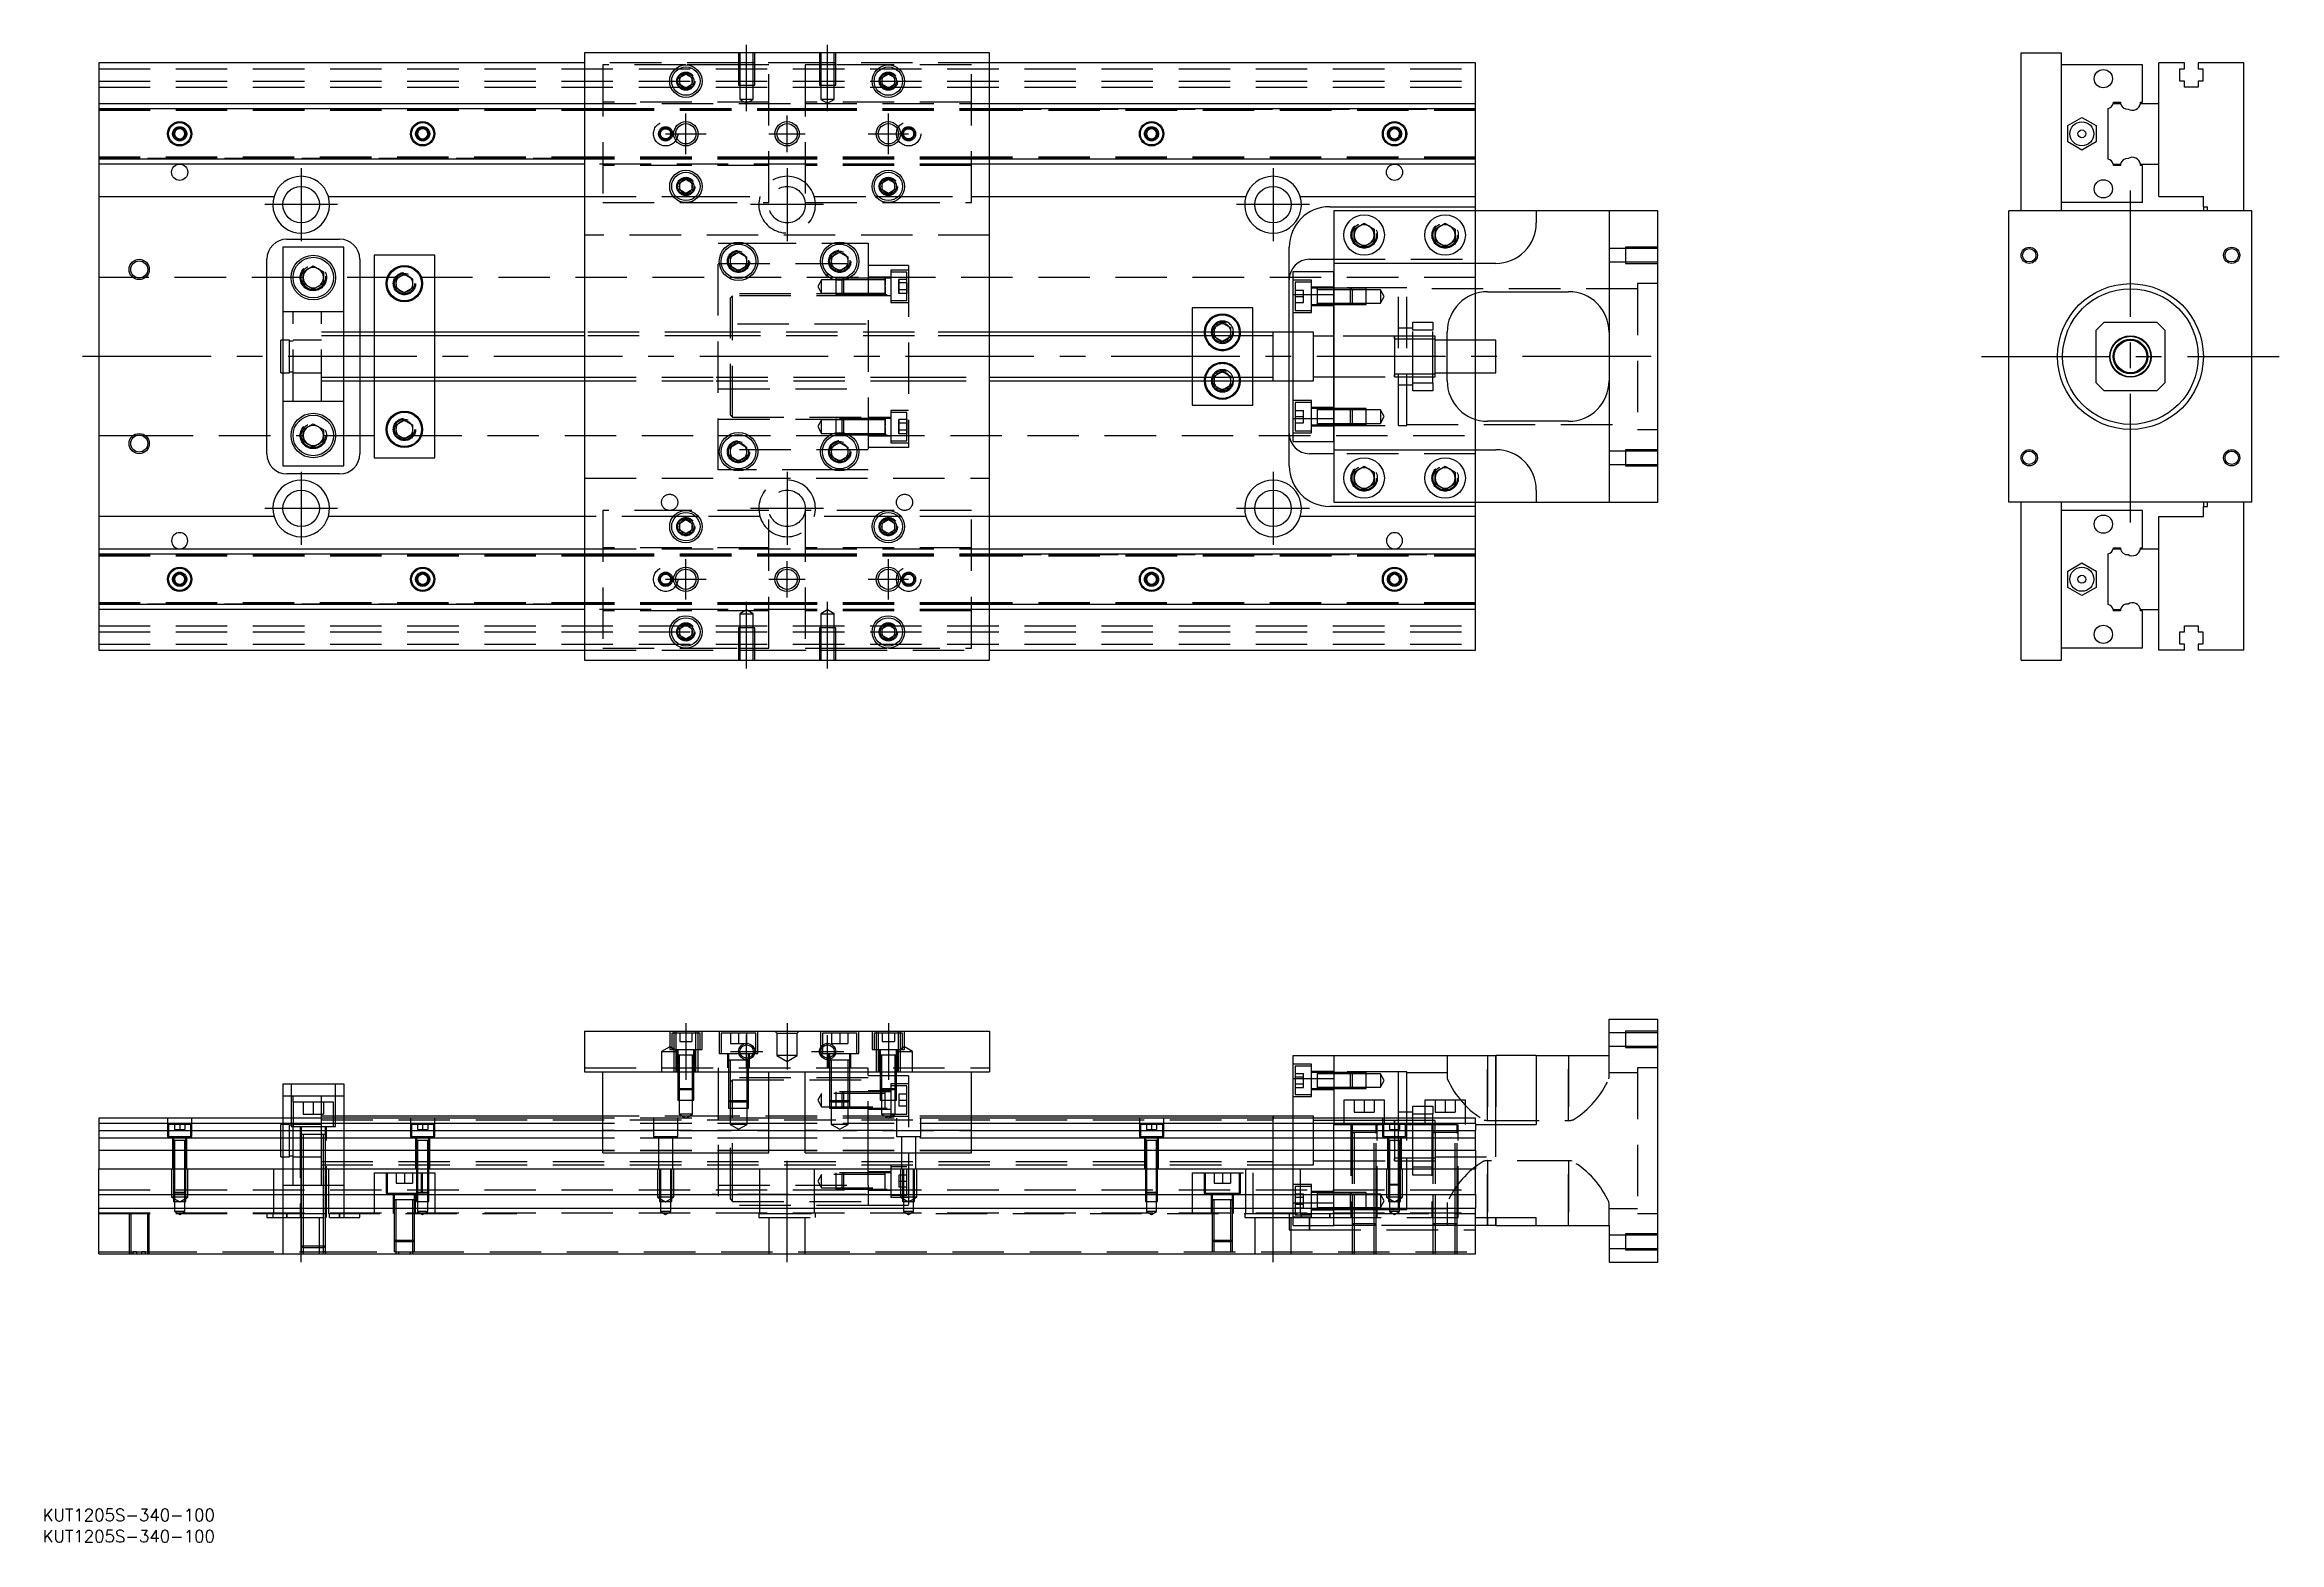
# Model space of a CAD drawing. Extents: x -13 to 538, y -293 to 77.
import ezdxf

# ---------------------------------------------------------------- set-up
doc = ezdxf.new("R2010")
doc.units = 0
doc.linetypes.add('CENTER', pattern=[50.8, 31.75, -6.35, 6.35, -6.35])
doc.linetypes.add('DASHED', pattern=[19.05, 12.7, -6.35])
doc.layers.get('0').update_dxf_attribs({"linetype": 'CONTINUOUS'})
doc.layers.add('CENTER', color=1, linetype='CENTER')
doc.styles.get("Standard").update_dxf_attribs({"font": 'txt.shx', "height": 3, "bigfont": 'bigfont.shx'})

# ---------------------------------------------------------------- blocks, each defined once
blk = doc.blocks.new('*U2')
at = {"color": 7, "linetype": 'CONTINUOUS'}
blk.add_text('KUT1205S-340-100', height=3, dxfattribs=at).set_placement((-13.85, -292.8))
blk = doc.blocks.new('*U3')
at = {"color": 7, "linetype": 'CONTINUOUS'}
blk.add_text('KUT1205S-340-100', height=3, dxfattribs=at).set_placement((-13.85, -287.57))

msp = doc.modelspace()

# ---------------------------------------------------------------- linework, layer by layer
at = {"color": 7, "linetype": 'CONTINUOUS'}
for p, q in [((120, 72.5), (0, 72.5)), ((0, 72.5), (0, 62.5)), ((220, 75), (120, 75)), ((120, 75), (120, -75)), ((220, -75), (220, 75)), ((340, 72.5), (220, 72.5)), ((340, 62.5), (340, 72.5)), ((474.74, 75), (484.74, 75)), ((474.74, 36), (474.74, 75)), ((484.74, 36), (484.74, 75)), ((504.74, 72), (484.74, 72)), ((504.74, 62.8), (504.74, 72)), ((508.74, 62.5), (508.74, 72.5)), ((515.04, 72.5), (508.74, 72.5)), ((515.04, 71), (515.04, 72.5)), ((518.44, 72.5), (518.44, 71)), ((529.74, 72.5), (518.44, 72.5)), ((529.74, 36), (529.74, 72.5)), ((143.5, 68.87), (145, 69.73)), ((143.5, 67.13), (143.5, 68.87)), ((145, 66.27), (143.5, 67.13)), ((145, 69.73), (146.5, 68.87)), ((146.5, 67.13), (145, 66.27)), ((146.5, 68.87), (146.5, 67.13)), ((193.5, 68.87), (195, 69.73)), ((193.5, 67.13), (193.5, 68.87)), ((195, 66.27), (193.5, 67.13)), ((195, 69.73), (196.5, 68.87)), ((196.5, 67.13), (195, 66.27)), ((196.5, 68.87), (196.5, 67.13)), ((513.89, 71), (515.04, 71)), ((513.89, 68), (513.89, 71)), ((515.04, 68), (513.89, 68)), ((515.04, 66.5), (515.04, 68)), ((518.44, 66.5), (515.04, 66.5)), ((518.44, 71), (519.59, 71)), ((518.44, 68), (518.44, 66.5)), ((519.59, 68), (518.44, 68)), ((519.59, 71), (519.59, 68)), ((0, 62.5), (120, 62.5)), ((0, 62.5), (0, 61.25)), ((0, 61.25), (120, 61.25)), ((0, 61.25), (0, 48.75)), ((220, 62.5), (340, 62.5)), ((220, 61.25), (340, 61.25)), ((340, 61.25), (340, 62.5)), ((340, 48.75), (340, 61.25)), ((496.24, 48.75), (496.24, 61.25)), ((497.5, 62.5), (499.27, 62.5)), ((497.54, 62.8), (499.24, 62.8)), ((504.22, 62.5), (508.74, 62.5)), ((504.24, 62.8), (504.74, 62.8)), ((508.74, 47.5), (508.74, 62.5)), ((508.74, 47.5), (508.74, 62.5)), ((18.75, 55.72), (20, 56.44)), ((18.75, 54.28), (18.75, 55.72)), ((20, 56.44), (21.25, 55.72)), ((21.25, 55.72), (21.25, 54.28)), ((78.75, 55.72), (80, 56.44)), ((78.75, 54.28), (78.75, 55.72)), ((80, 56.44), (81.25, 55.72)), ((81.25, 55.72), (81.25, 54.28)), ((258.75, 55.72), (260, 56.44)), ((258.75, 54.28), (258.75, 55.72)), ((260, 56.44), (261.25, 55.72)), ((261.25, 55.72), (261.25, 54.28)), ((318.75, 55.72), (320, 56.44)), ((318.75, 54.28), (318.75, 55.72)), ((320, 56.44), (321.25, 55.72)), ((321.25, 55.72), (321.25, 54.28)), ((486.24, 57.02), (489.74, 59.04)), ((486.24, 52.98), (486.24, 57.02)), ((489.74, 59.04), (493.24, 57.02)), ((493.24, 57.02), (493.24, 52.98)), ((20, 53.56), (18.75, 54.28)), ((21.25, 54.28), (20, 53.56)), ((80, 53.56), (78.75, 54.28)), ((81.25, 54.28), (80, 53.56)), ((260, 53.56), (258.75, 54.28)), ((261.25, 54.28), (260, 53.56)), ((320, 53.56), (318.75, 54.28)), ((321.25, 54.28), (320, 53.56)), ((489.74, 50.96), (486.24, 52.98)), ((493.24, 52.98), (489.74, 50.96)), ((120, 48.75), (0, 48.75)), ((0, 48.75), (0, 47.5)), ((120, 47.5), (0, 47.5)), ((0, 47.5), (0, 39.5)), ((340, 48.75), (220, 48.75)), ((340, 47.5), (220, 47.5)), ((340, 47.5), (340, 48.75)), ((340, 39.5), (340, 47.5)), ((497.5, 47.5), (499.27, 47.5)), ((499.24, 47.2), (497.54, 47.2)), ((504.22, 47.5), (508.74, 47.5)), ((504.74, 47.2), (504.24, 47.2)), ((504.74, 38), (504.74, 47.2)), ((508.74, 39.5), (508.74, 47.5)), ((0, 39.5), (43.29, 39.5)), ((0, 39.5), (0, -39.5)), ((56.71, 39.5), (120, 39.5)), ((143.5, 42.87), (145, 43.73)), ((143.5, 41.13), (143.5, 42.87)), ((145, 40.27), (143.5, 41.13)), ((145, 43.73), (146.5, 42.87)), ((146.5, 41.13), (145, 40.27)), ((146.5, 42.87), (146.5, 41.13)), ((193.5, 42.87), (195, 43.73)), ((193.5, 41.13), (193.5, 42.87)), ((195, 40.27), (193.5, 41.13)), ((195, 43.73), (196.5, 42.87)), ((196.5, 41.13), (195, 40.27)), ((196.5, 42.87), (196.5, 41.13)), ((220, 39.5), (283.29, 39.5)), ((296.71, 39.5), (340, 39.5)), ((340, 37), (340, 39.5)), ((508.74, 39.5), (519.74, 39.5)), ((519.74, 37), (519.74, 39.5)), ((304, 37), (340, 37)), ((305, 36), (305, 23)), ((355, 36), (305, 36)), ((340, 36), (340, 37)), ((355, 36), (355, 33)), ((373, 36), (355, 36)), ((373, 36), (373, -36)), ((385, 36), (373, 36)), ((385, -36), (385, 36)), ((471.74, -36), (471.74, 36)), ((531.74, 36), (471.74, 36)), ((504.74, 38), (484.74, 38)), ((519.74, 37), (520.74, 37)), ((519.74, 37), (519.74, 36)), ((520.74, 36), (520.74, 37)), ((531.74, -36), (531.74, 36)), ((46.5, 29), (59.5, 29)), ((310, 31.44), (312.5, 32.89)), ((310, 28.56), (310, 31.44)), ((312.5, 27.11), (310, 28.56)), ((312.5, 32.89), (315, 31.44)), ((315, 28.56), (312.5, 27.11)), ((315, 31.44), (315, 28.56)), ((330, 31.44), (332.5, 32.89)), ((330, 28.56), (330, 31.44)), ((332.5, 27.11), (330, 28.56)), ((332.5, 32.89), (335, 31.44)), ((335, 28.56), (332.5, 27.11)), ((335, 31.44), (335, 28.56)), ((41.5, -24), (41.5, 24)), ((45.5, 27), (45.5, -27)), ((60.5, 27), (45.5, 27)), ((50.5, 20.94), (53, 22.39)), ((53, 22.39), (55.5, 20.94)), ((60.5, -27), (60.5, 27)), ((64.5, 24), (64.5, 6)), ((68, 25), (68, 6)), ((83, 25), (68, 25)), ((83, 6), (83, 25)), ((156, 24.65), (158, 25.81)), ((156, 22.35), (156, 24.65)), ((158, 21.19), (156, 22.35)), ((158, 25.81), (160, 24.65)), ((160, 22.35), (158, 21.19)), ((160, 24.65), (160, 22.35)), ((181, 24.65), (183, 25.81)), ((181, 22.35), (181, 24.65)), ((183, 21.19), (181, 22.35)), ((183, 25.81), (185, 24.65)), ((185, 22.35), (183, 21.19)), ((185, 24.65), (185, 22.35)), ((294, 6), (294, 27)), ((299, 24), (305, 24)), ((305, 23), (305, 15.33)), ((345, 23), (305, 23)), ((50.5, 18.06), (50.5, 20.94)), ((53, 16.61), (50.5, 18.06)), ((55.5, 18.06), (53, 16.61)), ((55.5, 20.94), (55.5, 18.06)), ((73.5, 19.15), (75.5, 20.31)), ((73.5, 16.85), (73.5, 19.15)), ((75.5, 15.69), (73.5, 16.85)), ((75.5, 20.31), (77.5, 19.15)), ((77.5, 16.85), (75.5, 15.69)), ((77.5, 19.15), (77.5, 16.85)), ((295, 15.33), (295, 21)), ((295, 21), (305, 21)), ((285, 12), (270, 12)), ((270, 12), (270, 6)), ((285, 6), (285, 12)), ((295, 15.33), (305, 15.33)), ((295, -15.33), (295, 15.33)), ((305, -15.33), (305, 15.33)), ((305, 15.33), (305, -15.33)), ((340, 4), (340, 15.54)), ((343, 16), (363, 16)), ((120, 6), (60.5, 6)), ((290, 6), (220, 6)), ((275.5, 7.15), (277.5, 8.31)), ((275.5, 6), (275.5, 7.15)), ((277.5, 8.31), (279.5, 7.15)), ((279.5, 7.15), (279.5, 6)), ((290, -6), (290, 6)), ((295, 6), (290, 6)), ((290, 6), (290, 6)), ((290, 6), (290, 6)), ((333, -6), (333, 6)), ((495.24, 8.5), (493.24, 6.5)), ((493.24, -6.5), (493.24, 6.5)), ((495.24, 8.5), (508.24, 8.5)), ((510.24, 6.5), (508.24, 8.5)), ((510.24, 6.5), (510.24, -6.5)), ((45, 0), (45, 4)), ((45.5, 4), (45, 4)), ((45, -4), (45, 0)), ((345, 4), (333, 4)), ((345, 0), (345, 4)), ((345, -4), (345, 0)), ((45, -4), (45.5, -4)), ((333, -4), (345, -4)), ((340, -15.54), (340, -4)), ((60.5, -6), (120, -6)), ((64.5, -6), (64.5, -24)), ((68, -6), (68, -25)), ((83, -25), (83, -6)), ((220, -6), (290, -6)), ((270, -6), (270, -12)), ((275.5, -7.15), (275.5, -6)), ((277.5, -8.31), (275.5, -7.15)), ((279.5, -7.15), (277.5, -8.31)), ((279.5, -6), (279.5, -7.15)), ((285, -12), (285, -6)), ((290, -6), (290, -6)), ((290, -6), (295, -6)), ((290, -6), (290, -6)), ((294, -27), (294, -6)), ((493.24, -6.5), (495.24, -8.5)), ((508.24, -8.5), (495.24, -8.5)), ((508.24, -8.5), (510.24, -6.5)), ((73.5, -16.85), (75.5, -15.69)), ((75.5, -15.69), (77.5, -16.85)), ((270, -12), (285, -12)), ((295, -15.33), (305, -15.33)), ((295, -21), (295, -15.33)), ((305, -15.33), (305, -23)), ((363, -16), (343, -16)), ((50.5, -18.06), (53, -16.61)), ((50.5, -20.94), (50.5, -18.06)), ((53, -22.39), (50.5, -20.94)), ((53, -16.61), (55.5, -18.06)), ((55.5, -20.94), (53, -22.39)), ((55.5, -18.06), (55.5, -20.94)), ((73.5, -19.15), (73.5, -16.85)), ((75.5, -20.31), (73.5, -19.15)), ((77.5, -19.15), (75.5, -20.31)), ((77.5, -16.85), (77.5, -19.15)), ((156, -22.35), (158, -21.19)), ((158, -21.19), (160, -22.35)), ((181, -22.35), (183, -21.19)), ((183, -21.19), (185, -22.35)), ((295, -21), (305, -21)), ((45.5, -27), (60.5, -27)), ((68, -25), (83, -25)), ((156, -24.65), (156, -22.35)), ((158, -25.81), (156, -24.65)), ((160, -24.65), (158, -25.81)), ((160, -22.35), (160, -24.65)), ((181, -24.65), (181, -22.35)), ((183, -25.81), (181, -24.65)), ((185, -24.65), (183, -25.81)), ((185, -22.35), (185, -24.65)), ((305, -24), (299, -24)), ((305, -23), (345, -23)), ((305, -23), (305, -36)), ((310, -28.56), (312.5, -27.11)), ((312.5, -27.11), (315, -28.56)), ((330, -28.56), (332.5, -27.11)), ((332.5, -27.11), (335, -28.56)), ((59.5, -29), (46.5, -29)), ((310, -31.44), (310, -28.56)), ((312.5, -32.89), (310, -31.44)), ((315, -31.44), (312.5, -32.89)), ((315, -28.56), (315, -31.44)), ((330, -31.44), (330, -28.56)), ((332.5, -32.89), (330, -31.44)), ((335, -31.44), (332.5, -32.89)), ((335, -28.56), (335, -31.44)), ((355, -33), (355, -36)), ((340, -37), (304, -37)), ((305, -36), (355, -36)), ((340, -37), (340, -36)), ((340, -39.5), (340, -37)), ((355, -36), (373, -36)), ((373, -36), (385, -36)), ((531.74, -36), (471.74, -36)), ((474.74, -75), (474.74, -36)), ((484.74, -75), (484.74, -36)), ((504.74, -38), (484.74, -38)), ((504.74, -47.2), (504.74, -38)), ((519.74, -36), (519.74, -37)), ((519.74, -39.5), (519.74, -37)), ((519.74, -37), (520.74, -37)), ((520.74, -37), (520.74, -36)), ((529.74, -72.5), (529.74, -36)), ((43.29, -39.5), (0, -39.5)), ((0, -39.5), (0, -47.5)), ((120, -39.5), (56.71, -39.5)), ((143.5, -41.13), (145, -40.27)), ((143.5, -42.87), (143.5, -41.13)), ((145, -43.73), (143.5, -42.87)), ((145, -40.27), (146.5, -41.13)), ((146.5, -42.87), (145, -43.73)), ((146.5, -41.13), (146.5, -42.87)), ((193.5, -41.13), (195, -40.27)), ((193.5, -42.87), (193.5, -41.13)), ((195, -43.73), (193.5, -42.87)), ((195, -40.27), (196.5, -41.13)), ((196.5, -42.87), (195, -43.73)), ((196.5, -41.13), (196.5, -42.87)), ((283.29, -39.5), (220, -39.5)), ((340, -39.5), (296.71, -39.5)), ((340, -47.5), (340, -39.5)), ((508.74, -47.5), (508.74, -39.5)), ((508.74, -39.5), (519.74, -39.5)), ((0, -47.5), (120, -47.5)), ((0, -47.5), (0, -48.75)), ((0, -48.75), (120, -48.75)), ((0, -48.75), (0, -61.25)), ((220, -47.5), (340, -47.5)), ((220, -48.75), (340, -48.75)), ((340, -48.75), (340, -47.5)), ((340, -61.25), (340, -48.75)), ((496.24, -61.25), (496.24, -48.75)), ((497.5, -47.5), (499.27, -47.5)), ((497.54, -47.2), (499.24, -47.2)), ((504.22, -47.5), (508.74, -47.5)), ((504.24, -47.2), (504.74, -47.2)), ((508.74, -62.5), (508.74, -47.5)), ((508.74, -62.5), (508.74, -47.5)), ((18.75, -54.28), (20, -53.56)), ((18.75, -55.72), (18.75, -54.28)), ((20, -53.56), (21.25, -54.28)), ((21.25, -54.28), (21.25, -55.72)), ((78.75, -54.28), (80, -53.56)), ((78.75, -55.72), (78.75, -54.28)), ((80, -53.56), (81.25, -54.28)), ((81.25, -54.28), (81.25, -55.72)), ((258.75, -54.28), (260, -53.56)), ((258.75, -55.72), (258.75, -54.28)), ((260, -53.56), (261.25, -54.28)), ((261.25, -54.28), (261.25, -55.72)), ((318.75, -54.28), (320, -53.56)), ((318.75, -55.72), (318.75, -54.28)), ((320, -53.56), (321.25, -54.28)), ((321.25, -54.28), (321.25, -55.72)), ((486.24, -52.98), (489.74, -50.96)), ((486.24, -57.02), (486.24, -52.98)), ((489.74, -50.96), (493.24, -52.98)), ((493.24, -52.98), (493.24, -57.02)), ((20, -56.44), (18.75, -55.72)), ((21.25, -55.72), (20, -56.44)), ((80, -56.44), (78.75, -55.72)), ((81.25, -55.72), (80, -56.44)), ((260, -56.44), (258.75, -55.72)), ((261.25, -55.72), (260, -56.44)), ((320, -56.44), (318.75, -55.72)), ((321.25, -55.72), (320, -56.44)), ((489.74, -59.04), (486.24, -57.02)), ((493.24, -57.02), (489.74, -59.04)), ((120, -61.25), (0, -61.25)), ((0, -61.25), (0, -62.5)), ((120, -62.5), (0, -62.5)), ((0, -62.5), (0, -72.5)), ((340, -61.25), (220, -61.25)), ((340, -62.5), (220, -62.5)), ((340, -62.5), (340, -61.25)), ((340, -72.5), (340, -62.5)), ((497.5, -62.5), (499.27, -62.5)), ((499.24, -62.8), (497.54, -62.8)), ((504.22, -62.5), (508.74, -62.5)), ((504.74, -62.8), (504.24, -62.8)), ((504.74, -72), (504.74, -62.8)), ((508.74, -72.5), (508.74, -62.5)), ((143.5, -67.13), (145, -66.27)), ((143.5, -68.87), (143.5, -67.13)), ((145, -69.73), (143.5, -68.87)), ((145, -66.27), (146.5, -67.13)), ((146.5, -68.87), (145, -69.73)), ((146.5, -67.13), (146.5, -68.87)), ((193.5, -67.13), (195, -66.27)), ((193.5, -68.87), (193.5, -67.13)), ((195, -69.73), (193.5, -68.87)), ((195, -66.27), (196.5, -67.13)), ((196.5, -68.87), (195, -69.73)), ((196.5, -67.13), (196.5, -68.87)), ((513.89, -68), (515.04, -68)), ((513.89, -71), (513.89, -68)), ((515.04, -71), (513.89, -71)), ((515.04, -66.5), (518.44, -66.5)), ((515.04, -68), (515.04, -66.5)), ((515.04, -72.5), (515.04, -71)), ((518.44, -66.5), (518.44, -68)), ((518.44, -68), (519.59, -68)), ((518.44, -71), (518.44, -72.5)), ((519.59, -71), (518.44, -71)), ((519.59, -68), (519.59, -71)), ((0, -72.5), (120, -72.5)), ((120, -75), (220, -75)), ((220, -72.5), (340, -72.5)), ((474.74, -75), (484.74, -75)), ((504.74, -72), (484.74, -72)), ((515.04, -72.5), (508.74, -72.5)), ((529.74, -72.5), (518.44, -72.5)), ((373, -172.61), (373, -163.61)), ((373, -163.61), (385, -163.61)), ((385, -223.61), (385, -163.61)), ((120, -166.61), (220, -166.61)), ((120, -166.61), (120, -176.61)), ((220, -166.61), (220, -176.61)), ((197, -172.51), (193, -172.51)), ((197, -172.51), (193, -172.51)), ((197, -172.51), (193, -172.51)), ((295, -178.28), (295, -172.61)), ((295, -172.61), (305, -172.61)), ((305, -172.61), (345, -172.61)), ((305, -172.61), (305, -188.11)), ((345, -189.61), (345, -172.61)), ((355, -172.61), (345, -172.61)), ((355, -172.61), (355, -189.61)), ((355, -172.61), (373, -172.61)), ((45.5, -179.61), (45.5, -188.11)), ((45.5, -179.61), (60.5, -179.61)), ((60.5, -179.61), (60.5, -188.11)), ((120, -176.61), (220, -176.61)), ((124.5, -196.61), (124.5, -176.61)), ((165.5, -196.61), (165.5, -176.61)), ((174.5, -196.61), (174.5, -176.61)), ((215.5, -196.61), (215.5, -176.61)), ((295, -188.11), (295, -178.28)), ((295, -178.28), (305, -178.28)), ((124.5, -187.61), (60.5, -187.61)), ((290, -187.61), (215.5, -187.61)), ((290, -193.61), (290, -187.61)), ((290, -199.61), (290, -187.61)), ((290, -188.11), (290, -187.61)), ((295, -187.61), (290, -187.61)), ((317.5, -183.61), (307.5, -183.61)), ((307.5, -183.61), (307.5, -188.11)), ((317.5, -188.11), (317.5, -183.61)), ((337.5, -183.61), (327.5, -183.61)), ((327.5, -183.61), (327.5, -188.11)), ((337.5, -188.11), (337.5, -183.61)), ((0, -188.11), (0, -189.36)), ((124.5, -188.11), (0, -188.11)), ((124.5, -189.36), (0, -189.36)), ((0, -189.36), (0, -191.14)), ((0, -191.14), (124.5, -191.14)), ((0, -191.14), (0, -193.03)), ((124.5, -193.03), (0, -193.03)), ((0, -193.03), (0, -196.09)), ((174.5, -188.11), (165.5, -188.11)), ((174.5, -189.36), (165.5, -189.36)), ((165.5, -191.14), (174.5, -191.14)), ((174.5, -193.03), (165.5, -193.03)), ((340, -188.11), (215.5, -188.11)), ((340, -189.36), (215.5, -189.36)), ((215.5, -191.14), (340, -191.14)), ((340, -193.03), (215.5, -193.03)), ((290, -198.74), (290, -188.49)), ((321, -189.36), (320, -189.36)), ((324.5, -189.36), (321, -189.36)), ((327.5, -189.36), (324.5, -189.36)), ((329.5, -189.36), (327.5, -189.36)), ((330, -189.36), (329.5, -189.36)), ((340, -189.36), (340, -188.11)), ((340, -189.36), (340, -191.14)), ((340, -189.61), (355, -189.61)), ((340, -193.03), (340, -191.14)), ((340, -196.09), (340, -193.03)), ((0, -196.09), (0, -200.61)), ((124.5, -196.09), (0, -196.09)), ((124.5, -196.61), (165.5, -196.61)), ((174.5, -196.09), (165.5, -196.09)), ((174.5, -196.61), (215.5, -196.61)), ((340, -196.09), (215.5, -196.09)), ((340, -196.09), (340, -200.61)), ((0, -200.61), (340, -200.61)), ((0, -206.91), (0, -200.61)), ((290, -199.61), (290, -198.74)), ((340, -206.91), (340, -200.61)), ((0, -206.91), (340, -206.91)), ((0, -210.31), (0, -206.91)), ((340, -206.91), (340, -210.31)), ((0, -221.61), (0, -210.31)), ((0, -210.31), (340, -210.31)), ((340, -221.61), (340, -210.31)), ((340, -212.61), (355, -212.61)), ((345, -214.61), (340, -214.61)), ((345, -214.61), (345, -212.61)), ((345, -214.61), (355, -214.61)), ((355, -214.61), (355, -212.61)), ((355, -214.61), (373, -214.61)), ((373, -214.61), (373, -223.61)), ((0, -221.61), (340, -221.61)), ((373, -223.61), (385, -223.61))]:
    msp.add_line(p, q, dxfattribs=at)
at = {"color": 3, "linetype": 'DASHED'}
for p, q in [((158, 72.5), (120, 72.5)), ((145, 72), (124.5, 72)), ((124.5, 72), (124.5, 38)), ((158, 72), (145, 72)), ((158, 75), (158, 67)), ((162, 72.5), (158, 72.5)), ((162, 72), (158, 72)), ((158.35, 75), (158.35, 67)), ((161.65, 67), (161.65, 75)), ((162, 67), (162, 75)), ((178, 72.5), (162, 72.5)), ((165.5, 72), (162, 72)), ((165.5, 38), (165.5, 72)), ((174.5, 72), (174.5, 38)), ((178, 72), (174.5, 72)), ((178, 75), (178, 67)), ((182, 72.5), (178, 72.5)), ((182, 72), (178, 72)), ((178.35, 75), (178.35, 67)), ((181.65, 67), (181.65, 75)), ((182, 67), (182, 75)), ((220, 72.5), (182, 72.5)), ((195, 72), (182, 72)), ((215.5, 72), (195, 72)), ((215.5, 38), (215.5, 72)), ((0, 71), (340, 71)), ((0, 68), (340, 68)), ((0, 66.5), (340, 66.5)), ((146.97, 68.33), (147, 68)), ((158, 67), (162, 67)), ((158.35, 67), (158.35, 63.5)), ((161.65, 63.5), (161.65, 67)), ((178, 67), (182, 67)), ((178.35, 67), (178.35, 63.5)), ((181.65, 63.5), (181.65, 67)), ((196.97, 68.33), (197, 68)), ((0, 61.11), (120, 61.11)), ((0, 61.1), (124.5, 61.1)), ((0, 60.8), (124.5, 60.8)), ((120, 62.5), (174.5, 62.5)), ((120, 61.25), (124.5, 61.25)), ((120, 61.11), (124.5, 61.11)), ((165.5, 62.8), (124.5, 62.8)), ((124.5, 61.25), (165.5, 61.25)), ((124.5, 61.11), (165.5, 61.11)), ((124.5, 61.1), (165.5, 61.1)), ((124.5, 61.1), (165.5, 61.1)), ((124.5, 60.8), (165.5, 60.8)), ((124.5, 60.8), (165.5, 60.8)), ((161.65, 63.5), (158.35, 63.5)), ((158.35, 63.5), (160, 62.55)), ((160, 62.55), (161.65, 63.5)), ((165.5, 61.25), (174.5, 61.25)), ((165.5, 61.11), (174.5, 61.11)), ((165.5, 61.1), (174.5, 61.1)), ((165.5, 60.8), (174.5, 60.8)), ((215.5, 62.8), (174.5, 62.8)), ((174.5, 62.5), (215.5, 62.5)), ((174.5, 61.25), (215.5, 61.25)), ((174.5, 61.11), (215.5, 61.11)), ((174.5, 61.1), (215.5, 61.1)), ((174.5, 60.8), (215.5, 60.8)), ((181.65, 63.5), (178.35, 63.5)), ((178.35, 63.5), (180, 62.55)), ((180, 62.55), (181.65, 63.5)), ((215.5, 62.5), (220, 62.5)), ((215.5, 61.25), (220, 61.25)), ((215.5, 61.11), (220, 61.11)), ((215.5, 61.1), (340, 61.1)), ((215.5, 60.8), (340, 60.8)), ((220, 61.11), (340, 61.11)), ((21.48, 55.26), (21.5, 55)), ((81.48, 55.26), (81.5, 55)), ((261.48, 55.26), (261.5, 55)), ((321.48, 55.26), (321.5, 55)), ((124.5, 49.2), (0, 49.2)), ((124.5, 48.9), (0, 48.9)), ((120, 48.89), (0, 48.89)), ((124.5, 48.89), (120, 48.89)), ((124.5, 48.75), (120, 48.75)), ((174.5, 47.5), (120, 47.5)), ((165.5, 49.2), (124.5, 49.2)), ((165.5, 48.9), (124.5, 48.9)), ((165.5, 48.89), (124.5, 48.89)), ((165.5, 48.75), (124.5, 48.75)), ((165.5, 47.2), (124.5, 47.2)), ((174.5, 49.2), (165.5, 49.2)), ((174.5, 48.9), (165.5, 48.9)), ((174.5, 48.89), (165.5, 48.89)), ((174.5, 48.75), (165.5, 48.75)), ((215.5, 49.2), (174.5, 49.2)), ((215.5, 48.9), (174.5, 48.9)), ((215.5, 48.89), (174.5, 48.89)), ((215.5, 48.75), (174.5, 48.75)), ((215.5, 47.5), (174.5, 47.5)), ((215.5, 47.2), (174.5, 47.2)), ((340, 49.2), (215.5, 49.2)), ((340, 48.9), (215.5, 48.9)), ((220, 48.89), (215.5, 48.89)), ((220, 48.75), (215.5, 48.75)), ((220, 47.5), (215.5, 47.5)), ((340, 48.89), (220, 48.89)), ((120, 39.5), (141.88, 39.5)), ((141.88, 39.5), (142.55, 39.5)), ((142.55, 39.5), (147.45, 39.5)), ((143, 42), (143.03, 42.35)), ((147.45, 39.5), (148.12, 39.5)), ((148.12, 39.5), (163.29, 39.5)), ((176.71, 39.5), (191.88, 39.5)), ((191.88, 39.5), (192.55, 39.5)), ((192.55, 39.5), (197.45, 39.5)), ((196.97, 42.33), (197, 42)), ((197.45, 39.5), (198.12, 39.5)), ((198.12, 39.5), (215.5, 39.5)), ((215.5, 39.5), (220, 39.5)), ((124.5, 38), (145, 38)), ((145, 38), (165.5, 38)), ((174.5, 38), (195, 38)), ((195, 38), (215.5, 38)), ((340, 24), (340, 36)), ((220, 30), (120, 30)), ((153, 28), (156.48, 28)), ((153, -28), (153, 28)), ((156.48, 28), (159.52, 28)), ((159.52, 28), (181.48, 28)), ((181.48, 28), (184.52, 28)), ((184.52, 28), (190, 28)), ((190, 28), (190, -28)), ((315.48, 30.36), (315.5, 30)), ((329.5, 30), (329.52, 30.35)), ((153, 23), (190, 23)), ((160.48, 23.79), (160.5, 23.5)), ((185.48, 23.79), (185.5, 23.5)), ((200, 22.5), (190, 22.5)), ((200, 22.5), (200, -22.5)), ((305, 24), (340, 24)), ((340, 23), (340, 24)), ((340, 15.54), (340, 23)), ((377, 26.65), (373, 26.65)), ((373, 23.35), (377, 23.35)), ((377, 27), (377, 23)), ((385, 27), (377, 27)), ((385, 26.65), (377, 26.65)), ((377, 23.35), (385, 23.35)), ((377, 23), (385, 23)), ((9.36, 19.5), (0, 19.5)), ((50.5, 19.5), (10.64, 19.5)), ((74.03, 19.5), (55.5, 19.5)), ((55.98, 19.86), (56, 19.5)), ((73, 18), (73.01, 18.25)), ((340, 19.5), (76.97, 19.5)), ((178.5, 18.97), (177.55, 17.32)), ((177.55, 17.32), (178.5, 15.67)), ((178.5, 15.67), (178.5, 18.97)), ((182, 18.97), (178.5, 18.97)), ((180.03, 20.25), (179.6, 19.82)), ((182, 19.32), (182, 15.32)), ((195.6, 19.32), (182, 19.32)), ((183.6, 18.97), (182, 18.97)), ((183.95, 19.32), (183.6, 18.97)), ((183.6, 15.67), (183.6, 18.97)), ((190, 18.97), (183.6, 18.97)), ((183.95, 19.32), (183.95, 15.32)), ((195.6, 19.57), (190, 19.57)), ((194.2, 18.97), (190, 18.97)), ((194.2, 19.32), (194.2, 19.32)), ((194.2, 17.56), (194.2, 19.32)), ((194.2, 17.55), (194.2, 19.32)), ((194.2, 19.32), (194.2, 19.32)), ((194.2, 17.56), (194.2, 19.32)), ((194.2, 17.55), (194.2, 19.32)), ((194.2, 19.32), (194.2, 18.74)), ((194.2, 18.74), (194.2, 19.32)), ((194.2, 19.32), (194.2, 19.32)), ((194.2, 19.32), (194.2, 18.74)), ((194.2, 18.6), (194.2, 18.97)), ((194.2, 18.6), (194.2, 18.97)), ((194.2, 18.74), (194.2, 17.57)), ((194.2, 15.91), (194.2, 18.74)), ((194.2, 16.04), (194.2, 18.6)), ((194.2, 17.45), (194.2, 18.6)), ((194.2, 15.91), (194.2, 17.46)), ((194.2, 15.32), (194.2, 17.46)), ((194.2, 15.32), (194.2, 17.18)), ((194.2, 17.1), (194.2, 15.91)), ((195.6, 21.32), (195.6, 13.32)), ((200, 21.32), (195.6, 21.32)), ((199.6, 20.82), (195.6, 20.82)), ((197.6, 18.19), (197.6, 19.05)), ((197.6, 19.05), (197.6, 18.19)), ((199.6, 19.05), (197.6, 19.05)), ((199.6, 18.19), (197.6, 18.19)), ((197.6, 16.45), (197.6, 18.19)), ((197.6, 18.19), (197.6, 16.45)), ((199.6, 17.32), (199.6, 20.82)), ((199.6, 13.82), (199.6, 20.82)), ((199.6, 16.45), (199.6, 18.19)), ((199.6, 18.19), (199.6, 16.45)), ((199.6, 13.82), (199.6, 17.32)), ((299.5, 18.85), (295, 18.85)), ((295.5, 18.35), (295.5, 11.35)), ((299.5, 18.35), (295.5, 18.35)), ((299.5, 10.85), (299.5, 18.85)), ((305, 17.1), (299.5, 17.1)), ((300.9, 16.85), (299.5, 16.85)), ((300.9, 16.85), (300.89, 16.85)), ((300.9, 16.85), (300.9, 16.63)), ((300.9, 16.63), (300.9, 16.85)), ((305, 16.85), (300.9, 16.85)), ((300.91, 16.85), (300.9, 16.85)), ((300.9, 16.63), (300.9, 13.07)), ((305, 15.33), (305, 21)), ((321, 17), (305, 17)), ((309.15, 16.85), (305, 16.85)), ((309.15, 16.85), (305, 16.85)), ((309.15, 12.85), (309.15, 16.85)), ((313, 16.85), (309.15, 16.85)), ((309.5, 16.5), (309.15, 16.85)), ((313, 12.85), (313, 16.85)), ((321, -17), (321, 17)), ((323, 17), (321, 17)), ((323, -17), (323, 17)), ((380, 16.75), (323, 16.75)), ((380, 18), (380, -18)), ((385, 18), (380, 18)), ((190, 15.5), (153, 15.5)), ((156.5, 15), (156, 14.5)), ((156, -14.5), (156, 14.5)), ((156.5, -15), (156.5, 15)), ((190, 15), (156.5, 15)), ((178.5, 15.67), (182, 15.67)), ((182, 15.67), (183.6, 15.67)), ((182, 15.32), (195.6, 15.32)), ((183.6, 15.67), (184.43, 15.67)), ((183.6, 15.67), (183.95, 15.32)), ((184.43, 15.67), (190, 15.67)), ((190, 15.67), (194.2, 15.67)), ((190, 15.07), (195.6, 15.07)), ((194.2, 15.67), (194.2, 16.04)), ((194.2, 15.67), (194.2, 16.04)), ((194.2, 15.32), (194.2, 15.91)), ((194.2, 15.32), (194.2, 15.91)), ((194.2, 15.91), (194.2, 15.32)), ((195.6, 13.82), (199.6, 13.82)), ((195.6, 13.32), (200, 13.32)), ((199.6, 16.45), (197.6, 16.45)), ((197.6, 15.59), (197.6, 16.45)), ((197.6, 16.45), (197.6, 15.59)), ((199.6, 15.59), (197.6, 15.59)), ((199.6, 15.59), (199.6, 16.45)), ((199.6, 16.45), (199.6, 15.59)), ((295.5, 16.35), (297.5, 16.35)), ((295.5, 14.85), (297.5, 14.85)), ((295.5, 13.35), (297.5, 13.35)), ((295.5, 11.35), (299.5, 11.35)), ((297.5, 14.85), (297.5, 16.35)), ((297.5, 13.35), (297.5, 14.85)), ((299.5, 12.85), (300.9, 12.85)), ((299.5, 12.6), (305, 12.6)), ((300.89, 12.85), (300.9, 12.85)), ((305, 16.5), (300.9, 16.5)), ((300.9, 13.2), (305, 13.2)), ((300.9, 13.07), (300.9, 12.85)), ((300.9, 12.85), (300.9, 13.07)), ((300.9, 12.85), (305, 12.85)), ((300.9, 12.85), (300.91, 12.85)), ((309.5, 16.5), (305, 16.5)), ((305, 13.2), (309.5, 13.2)), ((305, 12.85), (309.15, 12.85)), ((305, 12.85), (309.15, 12.85)), ((309.15, 12.85), (309.5, 13.2)), ((309.15, 12.85), (313, 12.85)), ((309.5, 16.5), (309.5, 13.2)), ((313, 16.5), (309.5, 16.5)), ((309.5, 13.2), (313, 13.2)), ((316.5, 16.5), (313, 16.5)), ((313, 13.2), (316.5, 13.2)), ((316.5, 16.5), (316.5, 13.2)), ((317.45, 14.85), (316.5, 16.5)), ((316.5, 13.2), (317.45, 14.85)), ((340, 15.54), (340, 15.54)), ((48, 11), (45.5, 11)), ((48, -11), (48, 11)), ((55, 11), (48, 11)), ((55, -11), (55, 11)), ((60.5, 11), (55, 11)), ((60.5, 6), (55, 6)), ((64.5, 6), (64.5, 5.12)), ((68, 6), (68, 5.12)), ((83, 5.12), (83, 6)), ((152.5, 6), (120, 6)), ((201.5, 6), (152.5, 6)), ((189.5, 8), (153, 8)), ((220, 6), (201.5, 6)), ((270, 6), (270, 5.12)), ((275.5, 5.12), (275.5, 6)), ((279.5, 6), (279.5, 5.12)), ((279.98, 6.29), (280, 6)), ((285, 5.12), (285, 6)), ((294, -6), (294, 6)), ((295, 10.85), (299.5, 10.85)), ((300, 6), (295, 6)), ((300, 0), (300, 6)), ((324.5, 7), (321, 7)), ((324.5, 8.5), (329.5, 8.5)), ((324.5, 6.5), (324.5, 8.5)), ((329.5, 6.5), (324.5, 6.5)), ((324.5, -6.5), (324.5, 6.5)), ((329.5, 8.5), (329.5, 6.5)), ((329.5, -6.5), (329.5, 6.5)), ((47.1, 4), (45.5, 4)), ((47.1, 0), (47.1, 4)), ((48, 3.8), (47.1, 3.8)), ((47.1, -4), (47.1, 0)), ((55, 4), (48, 4)), ((60.5, 5.12), (55, 5.12)), ((64.5, 5.12), (64.5, -5.12)), ((68, 5.12), (68, -5.12)), ((83, -5.12), (83, 5.12)), ((152.5, 5.12), (120, 5.12)), ((201.5, 5.12), (152.5, 5.12)), ((220, 5.12), (201.5, 5.12)), ((270, 5.12), (270, -5.12)), ((275.5, 4.85), (275.5, 5.12)), ((277.5, 3.69), (275.5, 4.85)), ((279.5, 4.85), (277.5, 3.69)), ((279.5, 5.12), (279.5, 4.85)), ((285, -5.12), (285, 5.12)), ((305, 5), (300, 5)), ((300, -6), (300, 0)), ((320, 5), (305, 5)), ((320, 4.44), (320, 5)), ((320, 5), (320, 4.44)), ((329.5, 5), (320, 5)), ((320, 4.44), (320, -4.44)), ((329.5, 4.25), (320, 4.25)), ((330, 5), (329.5, 5)), ((330, 4.25), (329.5, 4.25)), ((330, 0), (330, 5)), ((333, 4), (330, 4)), ((330, -5), (330, 0)), ((340, -4), (340, 4)), ((45.5, -4), (47.1, -4)), ((47.1, -3.8), (48, -3.8)), ((48, -4), (55, -4)), ((55, -5.12), (60.5, -5.12)), ((64.5, -5.12), (64.5, -6)), ((68, -5.12), (68, -6)), ((83, -6), (83, -5.12)), ((120, -5.12), (152.5, -5.12)), ((152.5, -5.12), (201.5, -5.12)), ((201.5, -5.12), (220, -5.12)), ((270, -5.12), (270, -6)), ((275.5, -4.85), (277.5, -3.69)), ((275.5, -5.12), (275.5, -4.85)), ((275.5, -6), (275.5, -5.12)), ((277.5, -3.69), (279.5, -4.85)), ((279.5, -4.85), (279.5, -5.12)), ((279.5, -5.12), (279.5, -6)), ((285, -6), (285, -5.12)), ((300, -5), (305, -5)), ((305, -5), (320, -5)), ((320, -4.25), (329.5, -4.25)), ((320, -5), (320, -4.44)), ((320, -4.44), (320, -5)), ((320, -5), (320, -5)), ((320, -5), (329.5, -5)), ((329.5, -4.25), (330, -4.25)), ((329.5, -5), (330, -5)), ((330, -4), (333, -4)), ((45.5, -11), (48, -11)), ((48, -11), (55, -11)), ((55, -6), (60.5, -6)), ((55, -11), (60.5, -11)), ((120, -6), (152.5, -6)), ((152.5, -6), (201.5, -6)), ((153, -8), (189.5, -8)), ((201.5, -6), (220, -6)), ((275, -6), (275.02, -5.7)), ((290, -6), (290, -6)), ((295, -6), (300, -6)), ((299.5, -10.85), (295, -10.85)), ((299.5, -18.85), (299.5, -10.85)), ((321, -7), (324.5, -7)), ((324.5, -6.5), (329.5, -6.5)), ((324.5, -8.5), (324.5, -6.5)), ((329.5, -8.5), (324.5, -8.5)), ((329.5, -6.5), (329.5, -8.5)), ((153, -15.5), (190, -15.5)), ((156, -14.5), (156.5, -15)), ((156.5, -15), (190, -15)), ((178.5, -15.67), (177.55, -17.32)), ((178.5, -18.97), (178.5, -15.67)), ((182, -15.67), (178.5, -15.67)), ((182, -15.32), (182, -19.32)), ((195.6, -15.32), (182, -15.32)), ((183.6, -15.67), (182, -15.67)), ((183.95, -15.32), (183.6, -15.67)), ((183.6, -18.97), (183.6, -15.67)), ((190, -15.67), (183.6, -15.67)), ((183.95, -15.32), (183.95, -19.32)), ((195.6, -15.07), (190, -15.07)), ((194.2, -15.67), (190, -15.67)), ((194.2, -15.32), (194.2, -15.32)), ((194.2, -17.08), (194.2, -15.32)), ((194.2, -17.09), (194.2, -15.32)), ((194.2, -15.32), (194.2, -15.32)), ((194.2, -17.08), (194.2, -15.32)), ((194.2, -17.09), (194.2, -15.32)), ((194.2, -15.32), (194.2, -15.91)), ((194.2, -15.91), (194.2, -15.32)), ((194.2, -15.32), (194.2, -15.32)), ((194.2, -15.32), (194.2, -15.91)), ((194.2, -16.04), (194.2, -15.67)), ((194.2, -16.04), (194.2, -15.67)), ((194.2, -15.91), (194.2, -17.08)), ((194.2, -18.74), (194.2, -15.91)), ((194.2, -18.6), (194.2, -16.04)), ((194.2, -17.19), (194.2, -16.04)), ((195.6, -13.32), (195.6, -21.32)), ((200, -13.32), (195.6, -13.32)), ((195.6, -13.82), (195.6, -20.82)), ((195.6, -13.82), (195.6, -17.32)), ((199.6, -13.82), (195.6, -13.82)), ((195.6, -15.32), (195.6, -17.32)), ((195.6, -15.32), (195.6, -19.32)), ((197.6, -16.45), (197.6, -15.59)), ((197.6, -15.59), (197.6, -16.45)), ((199.6, -15.59), (197.6, -15.59)), ((199.6, -16.45), (197.6, -16.45)), ((197.6, -18.19), (197.6, -16.45)), ((197.6, -16.45), (197.6, -18.19)), ((199.6, -17.32), (199.6, -13.82)), ((199.6, -20.82), (199.6, -13.82)), ((199.6, -16.45), (199.6, -15.59)), ((199.6, -15.59), (199.6, -16.45)), ((199.6, -18.19), (199.6, -16.45)), ((199.6, -16.45), (199.6, -18.19)), ((295.5, -11.35), (295.5, -18.35)), ((299.5, -11.35), (295.5, -11.35)), ((295.5, -13.35), (297.5, -13.35)), ((295.5, -14.85), (297.5, -14.85)), ((295.5, -16.35), (297.5, -16.35)), ((297.5, -14.85), (297.5, -13.35)), ((297.5, -16.35), (297.5, -14.85)), ((305, -12.6), (299.5, -12.6)), ((300.9, -12.85), (299.5, -12.85)), ((300.9, -12.85), (300.89, -12.85)), ((300.9, -12.85), (300.9, -13.07)), ((300.91, -12.85), (300.9, -12.85)), ((305, -12.85), (300.9, -12.85)), ((300.9, -13.07), (300.9, -16.63)), ((305, -13.2), (300.9, -13.2)), ((300.9, -16.5), (305, -16.5)), ((309.15, -12.85), (305, -12.85)), ((309.15, -12.85), (305, -12.85)), ((309.5, -13.2), (305, -13.2)), ((305, -21), (305, -15.33)), ((305, -16.5), (309.5, -16.5)), ((309.15, -16.85), (309.15, -12.85)), ((313, -12.85), (309.15, -12.85)), ((309.5, -13.2), (309.15, -12.85)), ((309.15, -16.85), (309.5, -16.5)), ((309.5, -13.2), (309.5, -16.5)), ((313, -13.2), (309.5, -13.2)), ((309.5, -16.5), (313, -16.5)), ((313, -16.85), (313, -12.85)), ((316.5, -13.2), (313, -13.2)), ((313, -16.5), (316.5, -16.5)), ((316.5, -13.2), (316.5, -16.5)), ((317.45, -14.85), (316.5, -13.2)), ((316.5, -16.5), (317.45, -14.85)), ((340, -23), (340, -15.54)), ((340, -15.54), (340, -15.54)), ((0, -19.5), (9.36, -19.5)), ((10.64, -19.5), (50.5, -19.5)), ((50, -19.5), (50.02, -19.15)), ((55.5, -19.5), (74.03, -19.5)), ((73, -18), (73.01, -17.75)), ((76.97, -19.5), (340, -19.5)), ((177.55, -17.32), (178.5, -18.97)), ((178.5, -18.97), (182, -18.97)), ((182, -18.97), (183.6, -18.97)), ((182, -19.32), (195.6, -19.32)), ((183.6, -18.97), (184.43, -18.97)), ((183.6, -18.97), (183.95, -19.32)), ((184.43, -18.97), (190, -18.97)), ((190, -18.97), (194.2, -18.97)), ((190, -19.57), (195.6, -19.57)), ((194.2, -18.74), (194.2, -17.18)), ((194.2, -19.32), (194.2, -17.18)), ((194.2, -19.32), (194.2, -17.46)), ((194.2, -17.54), (194.2, -18.74)), ((194.2, -18.97), (194.2, -18.6)), ((194.2, -18.97), (194.2, -18.6)), ((194.2, -19.32), (194.2, -18.74)), ((194.2, -19.32), (194.2, -18.74)), ((194.2, -18.74), (194.2, -19.32)), ((195.6, -20.82), (199.6, -20.82)), ((195.6, -21.32), (200, -21.32)), ((199.6, -18.19), (197.6, -18.19)), ((197.6, -19.05), (197.6, -18.19)), ((197.6, -18.19), (197.6, -19.05)), ((199.6, -19.05), (197.6, -19.05)), ((199.6, -20.82), (199.6, -17.32)), ((199.6, -19.05), (199.6, -18.19)), ((199.6, -18.19), (199.6, -19.05)), ((295, -18.85), (299.5, -18.85)), ((295.5, -18.35), (299.5, -18.35)), ((299.5, -16.85), (300.9, -16.85)), ((299.5, -17.1), (305, -17.1)), ((300.89, -16.85), (300.9, -16.85)), ((300.9, -16.63), (300.9, -16.85)), ((300.9, -16.85), (300.91, -16.85)), ((300.9, -16.85), (305, -16.85)), ((305, -16.85), (309.15, -16.85)), ((305, -16.85), (309.15, -16.85)), ((305, -17), (321, -17)), ((309.15, -16.85), (313, -16.85)), ((321, -17), (323, -17)), ((323, -16.75), (380, -16.75)), ((380, -18), (385, -18)), ((190, -23), (153, -23)), ((160.48, -23.21), (160.5, -23.5)), ((185.48, -23.21), (185.5, -23.5)), ((200, -22.5), (190, -22.5)), ((340, -24), (305, -24)), ((340, -24), (340, -23)), ((340, -36), (340, -24)), ((377, -23.35), (373, -23.35)), ((373, -26.65), (377, -26.65)), ((377, -23), (377, -27)), ((385, -23), (377, -23)), ((385, -23.35), (377, -23.35)), ((377, -26.65), (385, -26.65)), ((377, -27), (385, -27)), ((120, -30), (220, -30)), ((156.48, -28), (153, -28)), ((159.52, -28), (156.48, -28)), ((181.48, -28), (159.52, -28)), ((184.52, -28), (181.48, -28)), ((190, -28), (184.52, -28)), ((309.5, -30), (309.52, -29.65)), ((329.5, -30), (329.52, -29.65)), ((145, -38), (124.5, -38)), ((124.5, -38), (124.5, -72)), ((165.5, -38), (145, -38)), ((165.5, -72), (165.5, -38)), ((174.5, -38), (174.5, -72)), ((195, -38), (174.5, -38)), ((215.5, -38), (195, -38)), ((215.5, -72), (215.5, -38)), ((141.88, -39.5), (120, -39.5)), ((142.55, -39.5), (141.88, -39.5)), ((147.45, -39.5), (142.55, -39.5)), ((146.97, -41.67), (147, -42)), ((148.12, -39.5), (147.45, -39.5)), ((163.29, -39.5), (148.12, -39.5)), ((191.88, -39.5), (176.71, -39.5)), ((192.55, -39.5), (191.88, -39.5)), ((197.45, -39.5), (192.55, -39.5)), ((196.97, -41.67), (197, -42)), ((198.12, -39.5), (197.45, -39.5)), ((215.5, -39.5), (198.12, -39.5)), ((220, -39.5), (215.5, -39.5)), ((0, -48.89), (120, -48.89)), ((0, -48.9), (124.5, -48.9)), ((0, -49.2), (124.5, -49.2)), ((120, -47.5), (174.5, -47.5)), ((120, -48.75), (124.5, -48.75)), ((120, -48.89), (124.5, -48.89)), ((165.5, -47.2), (124.5, -47.2)), ((124.5, -48.75), (165.5, -48.75)), ((124.5, -48.89), (165.5, -48.89)), ((124.5, -48.9), (165.5, -48.9)), ((124.5, -49.2), (165.5, -49.2)), ((165.5, -48.75), (174.5, -48.75)), ((165.5, -48.89), (174.5, -48.89)), ((165.5, -48.9), (174.5, -48.9)), ((165.5, -49.2), (174.5, -49.2)), ((215.5, -47.2), (174.5, -47.2)), ((174.5, -47.5), (215.5, -47.5)), ((174.5, -48.75), (215.5, -48.75)), ((174.5, -48.89), (215.5, -48.89)), ((174.5, -48.9), (215.5, -48.9)), ((174.5, -49.2), (215.5, -49.2)), ((215.5, -47.5), (220, -47.5)), ((215.5, -48.75), (220, -48.75)), ((215.5, -48.89), (220, -48.89)), ((215.5, -48.9), (340, -48.9)), ((215.5, -49.2), (340, -49.2)), ((220, -48.89), (340, -48.89)), ((18.5, -55), (18.52, -54.75)), ((81.48, -54.74), (81.5, -55)), ((261.48, -54.74), (261.5, -55)), ((321.48, -54.74), (321.5, -55)), ((124.5, -60.8), (0, -60.8)), ((124.5, -61.1), (0, -61.1)), ((120, -61.11), (0, -61.11)), ((124.5, -61.11), (120, -61.11)), ((124.5, -61.25), (120, -61.25)), ((174.5, -62.5), (120, -62.5)), ((165.5, -60.8), (124.5, -60.8)), ((165.5, -60.8), (124.5, -60.8)), ((165.5, -61.1), (124.5, -61.1)), ((165.5, -61.1), (124.5, -61.1)), ((165.5, -61.11), (124.5, -61.11)), ((165.5, -61.25), (124.5, -61.25)), ((165.5, -62.8), (124.5, -62.8)), ((160, -62.55), (158.35, -63.5)), ((158.35, -63.5), (160, -63.5)), ((158.35, -63.5), (158.35, -67)), ((161.65, -63.5), (160, -62.55)), ((160, -63.5), (161.65, -63.5)), ((161.65, -67), (161.65, -63.5)), ((174.5, -60.8), (165.5, -60.8)), ((174.5, -61.1), (165.5, -61.1)), ((174.5, -61.11), (165.5, -61.11)), ((174.5, -61.25), (165.5, -61.25)), ((215.5, -60.8), (174.5, -60.8)), ((215.5, -61.1), (174.5, -61.1)), ((215.5, -61.11), (174.5, -61.11)), ((215.5, -61.25), (174.5, -61.25)), ((215.5, -62.5), (174.5, -62.5)), ((215.5, -62.8), (174.5, -62.8)), ((180, -62.55), (178.35, -63.5)), ((178.35, -63.5), (180, -63.5)), ((178.35, -63.5), (178.35, -67)), ((181.65, -63.5), (180, -62.55)), ((180, -63.5), (181.65, -63.5)), ((181.65, -67), (181.65, -63.5)), ((340, -60.8), (215.5, -60.8)), ((340, -61.1), (215.5, -61.1)), ((220, -61.11), (215.5, -61.11)), ((220, -61.25), (215.5, -61.25)), ((220, -62.5), (215.5, -62.5)), ((340, -61.11), (220, -61.11)), ((0, -66.5), (340, -66.5)), ((0, -68), (340, -68)), ((0, -71), (340, -71)), ((146.97, -67.67), (147, -68)), ((162, -67), (158, -67)), ((158, -67), (158, -75)), ((158.35, -67), (158.35, -75)), ((161.65, -75), (161.65, -67)), ((162, -75), (162, -67)), ((182, -67), (178, -67)), ((178, -67), (178, -75)), ((178.35, -67), (178.35, -75)), ((181.65, -75), (181.65, -67)), ((182, -75), (182, -67)), ((196.97, -67.67), (197, -68)), ((120, -72.5), (158, -72.5)), ((124.5, -72), (145, -72)), ((145, -72), (158, -72)), ((158, -72), (162, -72)), ((158, -72.5), (162, -72.5)), ((162, -72), (165.5, -72)), ((162, -72.5), (178, -72.5)), ((174.5, -72), (178, -72)), ((178, -72), (182, -72)), ((178, -72.5), (182, -72.5)), ((182, -72), (195, -72)), ((182, -72.5), (220, -72.5)), ((195, -72), (215.5, -72)), ((141, -170.46), (139, -171.61)), ((141, -166.61), (141, -171.11)), ((143, -171.61), (141, -170.46)), ((148.5, -167.11), (141.5, -167.11)), ((141.5, -167.11), (141.5, -171.11)), ((142, -166.61), (142, -167.11)), ((142, -167.11), (142, -171.11)), ((142.5, -166.61), (142.5, -176.61)), ((143.5, -167.11), (143.5, -169.11)), ((143.5, -169.11), (145, -169.11)), ((145, -167.11), (145, -169.11)), ((145, -169.11), (146.5, -169.11)), ((146.5, -167.11), (146.5, -169.11)), ((147.5, -176.61), (147.5, -166.61)), ((148, -167.11), (148, -166.61)), ((148, -171.11), (148, -167.11)), ((148.5, -171.11), (148.5, -167.11)), ((149, -171.11), (149, -166.61)), ((153.25, -166.61), (153.25, -172.11)), ((162.25, -167.11), (153.75, -167.11)), ((153.75, -167.11), (153.75, -172.11)), ((156, -167.11), (156, -169.61)), ((156, -169.61), (158, -169.61)), ((158, -167.11), (158, -169.61)), ((158, -169.61), (160, -169.61)), ((160, -167.11), (160, -169.61)), ((162.25, -172.11), (162.25, -167.11)), ((162.75, -172.11), (162.75, -166.61)), ((167.5, -167.11), (167, -166.61)), ((167.5, -167.11), (167.5, -172.61)), ((167.5, -167.11), (172.5, -167.11)), ((172.5, -167.11), (173, -166.61)), ((172.5, -172.61), (172.5, -167.11)), ((178.25, -166.61), (178.25, -172.11)), ((187.25, -167.11), (178.75, -167.11)), ((178.75, -167.11), (178.75, -170.05)), ((178.75, -170.05), (178.75, -170.53)), ((178.75, -170.53), (178.75, -172.11)), ((181, -167.11), (181, -169.61)), ((181, -169.61), (183, -169.61)), ((183, -167.11), (183, -169.61)), ((183, -169.61), (185, -169.61)), ((185, -167.11), (185, -169.61)), ((187.25, -172.11), (187.25, -167.11)), ((187.75, -172.11), (187.75, -166.61)), ((191, -166.61), (191, -171.11)), ((198.5, -167.11), (191.5, -167.11)), ((191.5, -167.11), (191.5, -171.11)), ((192, -166.61), (192, -167.11)), ((192, -167.11), (192, -171.11)), ((192.5, -166.61), (192.5, -176.61)), ((193.5, -167.11), (193.5, -169.11)), ((193.5, -169.11), (195, -169.11)), ((195, -167.11), (195, -169.11)), ((195, -169.11), (196.5, -169.11)), ((196.5, -167.11), (196.5, -169.11)), ((199, -170.46), (197, -171.61)), ((197.5, -176.61), (197.5, -166.61)), ((198, -167.11), (198, -166.61)), ((198, -171.11), (198, -167.11)), ((198.5, -171.11), (198.5, -167.11)), ((199, -171.11), (199, -166.61)), ((201, -171.61), (199, -170.46)), ((377, -166.96), (373, -166.96)), ((373, -170.26), (377, -170.26)), ((377, -166.61), (377, -170.61)), ((385, -166.61), (377, -166.61)), ((385, -166.96), (377, -166.96)), ((377, -170.26), (385, -170.26)), ((377, -170.61), (385, -170.61)), ((120, -175.61), (220, -175.61)), ((139, -171.61), (143, -171.61)), ((139, -171.61), (139, -176.61)), ((141, -171.11), (149, -171.11)), ((142, -171.11), (142, -176.61)), ((142.75, -171.11), (142.75, -176.61)), ((143, -171.11), (143, -172.51)), ((147, -172.51), (143, -172.51)), ((147, -172.51), (143, -172.51)), ((143, -172.51), (143.22, -172.51)), ((143.22, -172.51), (143, -172.51)), ((143, -172.51), (143, -172.52)), ((143, -172.51), (143, -172.51)), ((143, -172.51), (143, -176.61)), ((146.78, -172.51), (143.22, -172.51)), ((143.35, -172.51), (143.35, -176.61)), ((146.65, -176.61), (146.65, -172.51)), ((146.78, -172.51), (147, -172.51)), ((147, -172.51), (146.78, -172.51)), ((147, -172.51), (147, -171.11)), ((147, -172.52), (147, -172.51)), ((147, -176.61), (147, -172.51)), ((147, -172.51), (147, -172.51)), ((147.25, -176.61), (147.25, -171.11)), ((148, -176.61), (148, -171.11)), ((153, -175.61), (153, -209.61)), ((153.25, -172.11), (162.75, -172.11)), ((155.25, -172.11), (155.25, -175.61)), ((155.5, -172.11), (155.5, -173.71)), ((160.5, -173.71), (155.5, -173.71)), ((160.5, -173.71), (155.5, -173.71)), ((160.5, -173.71), (155.5, -173.71)), ((155.5, -173.71), (155.76, -173.71)), ((155.76, -173.71), (155.5, -173.71)), ((155.5, -173.71), (155.5, -173.72)), ((155.5, -173.71), (155.5, -173.71)), ((155.5, -173.71), (155.5, -175.61)), ((155.5, -175.61), (155.5, -176.61)), ((155.5, -175.61), (155.5, -176.61)), ((160.01, -173.71), (155.76, -173.71)), ((155.9, -173.71), (155.9, -175.61)), ((155.9, -175.61), (155.9, -176.61)), ((160.24, -173.71), (160.01, -173.71)), ((160.1, -175.61), (160.1, -173.71)), ((160.1, -176.61), (160.1, -175.61)), ((160.24, -173.71), (160.5, -173.71)), ((160.5, -173.71), (160.24, -173.71)), ((160.5, -173.18), (160.5, -172.11)), ((160.5, -173.55), (160.5, -173.18)), ((160.5, -173.71), (160.5, -173.55)), ((160.5, -173.72), (160.5, -173.71)), ((160.5, -175.61), (160.5, -173.71)), ((160.5, -173.71), (160.5, -173.71)), ((160.5, -176.61), (160.5, -175.61)), ((160.5, -176.61), (160.5, -175.61)), ((160.75, -175.61), (160.75, -172.11)), ((167.5, -172.61), (170, -174.05)), ((172.5, -172.61), (167.5, -172.61)), ((170, -174.05), (172.5, -172.61)), ((178.25, -172.11), (187.75, -172.11)), ((180.25, -172.11), (180.25, -175.61)), ((180.5, -172.11), (180.5, -173.18)), ((180.5, -173.18), (180.5, -173.55)), ((180.5, -173.55), (180.5, -173.71)), ((185.5, -173.71), (180.5, -173.71)), ((185.5, -173.71), (180.5, -173.71)), ((180.5, -173.71), (180.76, -173.71)), ((180.76, -173.71), (180.5, -173.71)), ((180.5, -173.71), (180.5, -173.72)), ((180.5, -173.71), (180.5, -173.71)), ((180.5, -173.71), (180.5, -175.61)), ((180.5, -175.61), (180.5, -176.61)), ((180.5, -175.61), (180.5, -176.61)), ((185.24, -173.71), (180.76, -173.71)), ((180.9, -173.71), (180.9, -175.61)), ((180.9, -175.61), (180.9, -176.61)), ((185.1, -175.61), (185.1, -173.71)), ((185.1, -176.61), (185.1, -175.61)), ((185.24, -173.71), (185.5, -173.71)), ((185.5, -173.71), (185.24, -173.71)), ((185.5, -173.71), (185.5, -172.11)), ((185.5, -173.72), (185.5, -173.71)), ((185.5, -175.61), (185.5, -173.71)), ((185.5, -173.71), (185.5, -173.71)), ((185.5, -176.61), (185.5, -175.61)), ((185.5, -176.61), (185.5, -175.61)), ((185.75, -175.61), (185.75, -172.11)), ((190, -176.61), (190, -175.61)), ((191, -171.11), (199, -171.11)), ((192, -171.11), (192, -176.61)), ((192.75, -171.11), (192.75, -176.61)), ((193, -171.11), (193, -172.51)), ((193, -172.51), (193.22, -172.51)), ((193.22, -172.51), (193, -172.51)), ((193, -172.51), (193, -172.52)), ((193, -172.51), (193, -172.51)), ((193, -172.51), (193, -176.61)), ((196.78, -172.51), (193.22, -172.51)), ((193.35, -172.51), (193.35, -176.61)), ((196.65, -176.61), (196.65, -172.51)), ((196.78, -172.51), (197, -172.51)), ((197, -172.51), (196.78, -172.51)), ((197, -172.51), (197, -171.11)), ((197, -171.61), (201, -171.61)), ((197, -172.52), (197, -172.51)), ((197, -176.61), (197, -172.51)), ((197, -172.51), (197, -172.51)), ((197.25, -176.61), (197.25, -171.11)), ((198, -176.61), (198, -171.11)), ((201, -176.61), (201, -171.61)), ((299.5, -174.76), (295, -174.76)), ((295.5, -175.26), (295.5, -178.76)), ((299.5, -175.26), (295.5, -175.26)), ((299.5, -182.76), (299.5, -174.76)), ((305, -176.51), (299.5, -176.51)), ((333, -172.61), (333, -177.97)), ((343, -188.65), (343, -172.61)), ((343, -172.61), (343, -188.65)), ((345, -172.61), (345, -189.61)), ((363, -172.61), (363, -188.65)), ((363, -188.65), (363, -172.61)), ((373, -177.97), (373, -172.61)), ((380, -175.61), (380, -211.61)), ((385, -175.61), (380, -175.61)), ((47.5, -179.61), (47.5, -190.11)), ((58.5, -190.11), (58.5, -179.61)), ((143, -176.61), (143, -180.76)), ((143, -176.61), (143, -180.76)), ((143, -180.76), (147, -180.76)), ((143, -180.76), (143, -183.61)), ((143, -180.76), (143.35, -181.11)), ((143.35, -176.61), (143.35, -181.11)), ((146.65, -181.11), (143.35, -181.11)), ((143.35, -181.11), (143.35, -183.61)), ((146.65, -181.11), (146.65, -176.61)), ((146.65, -181.11), (147, -180.76)), ((146.65, -183.61), (146.65, -181.11)), ((147, -180.76), (147, -176.61)), ((147, -180.76), (147, -176.61)), ((147, -183.61), (147, -180.76)), ((190, -178.11), (153, -178.11)), ((155.5, -176.61), (155.5, -183.71)), ((155.5, -176.61), (155.5, -183.71)), ((155.9, -176.61), (155.9, -184.11)), ((156.5, -178.61), (156, -179.11)), ((156, -208.11), (156, -179.11)), ((156.5, -206.91), (156.5, -178.61)), ((156.5, -178.61), (190, -178.61)), ((160.1, -184.11), (160.1, -176.61)), ((160.5, -183.71), (160.5, -176.61)), ((160.5, -183.71), (160.5, -176.61)), ((178.5, -181.96), (177.55, -183.61)), ((178.5, -185.26), (178.5, -181.96)), ((194.2, -181.96), (178.5, -181.96)), ((180.5, -176.61), (180.5, -183.71)), ((180.5, -176.61), (180.5, -183.71)), ((180.9, -176.61), (180.9, -184.11)), ((182, -181.61), (182, -185.61)), ((195.6, -181.61), (182, -181.61)), ((183.95, -181.61), (183.6, -181.96)), ((183.6, -185.26), (183.6, -181.96)), ((183.95, -181.61), (183.95, -185.61)), ((185.1, -184.11), (185.1, -176.61)), ((185.5, -183.71), (185.5, -176.61)), ((185.5, -183.71), (185.5, -176.61)), ((190, -196.61), (190, -176.61)), ((200, -177.61), (190, -177.61)), ((195.6, -181.36), (190, -181.36)), ((193, -176.61), (193, -180.76)), ((193, -176.61), (193, -180.76)), ((193, -180.76), (197, -180.76)), ((193, -180.76), (193, -183.61)), ((193, -180.76), (193.35, -181.11)), ((193.35, -176.61), (193.35, -181.11)), ((196.65, -181.11), (193.35, -181.11)), ((193.35, -181.11), (193.35, -183.61)), ((194.2, -181.61), (194.19, -181.61)), ((194.2, -185.61), (194.2, -181.61)), ((194.2, -181.83), (194.2, -181.61)), ((194.21, -181.61), (194.2, -181.61)), ((194.2, -183.61), (194.2, -181.61)), ((194.2, -185.61), (194.2, -181.61)), ((194.2, -181.96), (194.2, -181.83)), ((194.2, -183.47), (194.2, -181.96)), ((195.6, -179.61), (195.6, -187.61)), ((200, -179.61), (195.6, -179.61)), ((195.6, -180.11), (195.6, -181.11)), ((196.65, -180.11), (195.6, -180.11)), ((196.65, -181.11), (196.65, -176.61)), ((197, -180.11), (196.65, -180.11)), ((196.65, -181.11), (197, -180.76)), ((196.65, -183.61), (196.65, -181.11)), ((197, -180.76), (197, -176.61)), ((197, -180.76), (197, -176.61)), ((199.6, -180.11), (197, -180.11)), ((197, -183.61), (197, -180.76)), ((199.6, -187.11), (199.6, -180.11)), ((200, -177.61), (200, -209.61)), ((295.5, -177.03), (297.5, -177.03)), ((295.5, -177.89), (297.5, -177.89)), ((295.5, -178.76), (295.5, -182.26)), ((295.5, -179.63), (297.5, -179.63)), ((295.5, -180.49), (297.5, -180.49)), ((297.5, -177.89), (297.5, -177.03)), ((297.5, -179.63), (297.5, -177.89)), ((297.5, -180.49), (297.5, -179.63)), ((300.9, -176.76), (299.5, -176.76)), ((299.5, -180.76), (300.9, -180.76)), ((299.5, -181.01), (305, -181.01)), ((300.9, -176.76), (300.89, -176.76)), ((300.89, -180.76), (300.9, -180.76)), ((300.9, -176.76), (300.9, -177.35)), ((300.9, -176.76), (300.9, -176.98)), ((305, -176.76), (300.9, -176.76)), ((300.91, -176.76), (300.9, -176.76)), ((300.9, -176.98), (300.9, -177.35)), ((305, -177.11), (300.9, -177.11)), ((300.9, -177.35), (300.9, -178.76)), ((300.9, -178.62), (300.9, -178.9)), ((300.9, -178.76), (300.9, -180.18)), ((300.9, -180.18), (300.9, -180.76)), ((300.9, -180.18), (300.9, -180.54)), ((300.9, -180.41), (305, -180.41)), ((300.9, -180.54), (300.9, -180.76)), ((300.9, -180.76), (305, -180.76)), ((300.9, -180.76), (300.91, -180.76)), ((321, -176.61), (305, -176.61)), ((309.15, -176.76), (305, -176.76)), ((309.15, -176.76), (305, -176.76)), ((309.5, -177.11), (305, -177.11)), ((305, -180.41), (309.5, -180.41)), ((305, -180.76), (309.15, -180.76)), ((305, -180.76), (309.15, -180.76)), ((309.15, -178.76), (309.15, -176.76)), ((313, -176.76), (309.15, -176.76)), ((309.5, -177.11), (309.15, -176.76)), ((309.15, -180.76), (309.15, -178.76)), ((309.15, -180.76), (309.5, -180.41)), ((309.15, -180.76), (313, -180.76)), ((309.5, -177.11), (309.5, -178.76)), ((313, -177.11), (309.5, -177.11)), ((309.5, -178.76), (309.5, -180.41)), ((309.5, -180.41), (313, -180.41)), ((313, -180.76), (313, -176.76)), ((316.5, -177.11), (313, -177.11)), ((313, -180.41), (316.5, -180.41)), ((316.5, -177.11), (316.5, -180.41)), ((317.45, -178.76), (316.5, -177.11)), ((316.5, -180.41), (317.45, -178.76)), ((321, -188.11), (321, -176.61)), ((323, -176.61), (321, -176.61)), ((323, -188.11), (323, -176.61)), ((333, -176.86), (323, -176.86)), ((333, -177.97), (333.04, -178.32)), ((372.96, -178.34), (373, -177.97)), ((380, -176.86), (373, -176.86)), ((48, -182.61), (45.5, -182.61)), ((48, -184.11), (48, -182.61)), ((55, -182.61), (48, -182.61)), ((58, -184.11), (48, -184.11)), ((48, -184.11), (48, -188.11)), ((50.5, -184.11), (50.5, -187.11)), ((50.5, -187.11), (53, -187.11)), ((53, -184.11), (53, -187.11)), ((53, -187.11), (55.5, -187.11)), ((55, -184.11), (55, -182.61)), ((60.5, -182.61), (55, -182.61)), ((55, -188.11), (55, -184.11)), ((58, -187.61), (55, -187.61)), ((55.5, -184.11), (55.5, -187.11)), ((58, -188.11), (58, -184.11)), ((60.5, -187.61), (58, -187.61)), ((152.5, -187.61), (124.5, -187.61)), ((143, -183.61), (147, -183.61)), ((143.35, -183.61), (143.35, -187.11)), ((146.65, -187.11), (143.35, -187.11)), ((143.35, -187.11), (145, -188.06)), ((145, -188.06), (146.65, -187.11)), ((146.65, -187.11), (146.65, -183.61)), ((215.5, -187.61), (152.5, -187.61)), ((155.5, -183.71), (160.5, -183.71)), ((155.5, -183.71), (155.5, -185.61)), ((155.5, -183.71), (155.9, -184.11)), ((155.5, -185.61), (160.5, -185.61)), ((160.1, -184.11), (155.9, -184.11)), ((155.9, -184.11), (155.9, -185.61)), ((155.9, -185.61), (155.9, -189.61)), ((160.1, -184.11), (160.5, -183.71)), ((160.1, -185.61), (160.1, -184.11)), ((160.1, -189.61), (160.1, -185.61)), ((160.5, -185.61), (160.5, -183.71)), ((177.55, -183.61), (178.5, -185.26)), ((178.5, -185.26), (194.2, -185.26)), ((180.5, -183.71), (185.5, -183.71)), ((180.5, -183.71), (180.5, -185.61)), ((180.5, -183.71), (180.9, -184.11)), ((180.5, -185.61), (185.5, -185.61)), ((185.1, -184.11), (180.9, -184.11)), ((180.9, -184.11), (180.9, -185.61)), ((180.9, -185.61), (180.9, -189.61)), ((182, -185.61), (195.6, -185.61)), ((183.6, -185.26), (183.95, -185.61)), ((185.1, -184.11), (185.5, -183.71)), ((185.1, -185.61), (185.1, -184.11)), ((185.1, -189.61), (185.1, -185.61)), ((185.5, -185.61), (185.5, -183.71)), ((190, -185.86), (195.6, -185.86)), ((193, -183.61), (197, -183.61)), ((193.35, -183.61), (193.35, -187.11)), ((196.65, -187.11), (193.35, -187.11)), ((193.35, -187.11), (195, -188.06)), ((194.2, -185.39), (194.2, -183.75)), ((194.6, -187.61), (199.6, -187.61)), ((195, -188.06), (196.65, -187.11)), ((195.6, -187.11), (199.6, -187.11)), ((195.6, -187.61), (200, -187.61)), ((196.65, -187.11), (196.65, -183.61)), ((197.6, -182.11), (197.6, -185.11)), ((199.6, -182.11), (197.6, -182.11)), ((197.6, -183.61), (199.6, -183.61)), ((199.6, -185.11), (197.6, -185.11)), ((290, -187.61), (290, -188.28)), ((295, -182.76), (299.5, -182.76)), ((300, -187.61), (295, -187.61)), ((295.5, -182.26), (299.5, -182.26)), ((300, -188.11), (300, -187.61)), ((310, -183.61), (310, -186.61)), ((310, -186.61), (312.5, -186.61)), ((312.5, -183.61), (312.5, -186.61)), ((312.5, -186.61), (315, -186.61)), ((315, -183.61), (315, -186.61)), ((324.5, -186.61), (321, -186.61)), ((324.5, -185.11), (327.5, -185.11)), ((324.5, -187.11), (324.5, -185.11)), ((327.5, -187.11), (324.5, -187.11)), ((324.5, -188.11), (324.5, -187.11)), ((327.5, -185.11), (329.5, -185.11)), ((329.5, -187.11), (327.5, -187.11)), ((329.5, -185.11), (329.5, -187.11)), ((329.5, -188.11), (329.5, -187.11)), ((330, -183.61), (330, -186.61)), ((330, -186.61), (332.5, -186.61)), ((332.5, -183.61), (332.5, -186.61)), ((332.5, -186.61), (335, -186.61)), ((335, -183.61), (335, -186.61)), ((17, -188.11), (17, -192.61)), ((17, -192.61), (23, -192.61)), ((22.75, -189.61), (17.25, -189.61)), ((17.25, -189.61), (17.25, -192.61)), ((18.25, -192.61), (18.25, -200.61)), ((18.5, -192.61), (18.5, -193.61)), ((18.75, -189.61), (18.75, -190.91)), ((18.75, -190.91), (20, -190.91)), ((20, -189.61), (20, -190.91)), ((20, -190.91), (21.25, -190.91)), ((21.25, -189.61), (21.25, -190.91)), ((21.5, -193.61), (21.5, -192.61)), ((21.75, -200.61), (21.75, -192.61)), ((22.75, -192.61), (22.75, -189.61)), ((23, -192.61), (23, -188.11)), ((45, -197.61), (45, -189.61)), ((45.5, -189.61), (45, -189.61)), ((45.5, -188.11), (45.5, -200.61)), ((47.1, -189.61), (45.5, -189.61)), ((47.1, -197.61), (47.1, -189.61)), ((48, -189.81), (47.1, -189.81)), ((47.5, -190.11), (58.5, -190.11)), ((48, -188.11), (48, -190.11)), ((55, -189.61), (48, -189.61)), ((48, -193.61), (48, -190.11)), ((49.75, -190.11), (49.75, -212.61)), ((50, -190.11), (50, -192.11)), ((50, -192.1), (50, -192.11)), ((56, -192.11), (50, -192.11)), ((50.35, -192.11), (50, -192.11)), ((50, -192.11), (50, -200.61)), ((50, -192.11), (50, -192.12)), ((55.65, -192.11), (50.35, -192.11)), ((50.5, -192.11), (50.5, -200.61)), ((55, -190.11), (55, -188.11)), ((55, -188.49), (290, -188.49)), ((55, -192.11), (55, -190.11)), ((55, -193.61), (55, -192.11)), ((55.5, -200.61), (55.5, -192.11)), ((56, -192.11), (55.65, -192.11)), ((56, -192.11), (56, -190.11)), ((56, -192.11), (56, -192.1)), ((56, -200.61), (56, -192.11)), ((56, -192.12), (56, -192.11)), ((56.25, -212.61), (56.25, -190.11)), ((58, -190.11), (58, -188.11)), ((60.5, -188.11), (60.5, -200.61)), ((77, -188.11), (77, -192.61)), ((77, -192.61), (83, -192.61)), ((82.75, -189.61), (77.25, -189.61)), ((77.25, -189.61), (77.25, -192.61)), ((78.25, -192.61), (78.25, -200.61)), ((78.5, -192.61), (78.5, -193.61)), ((78.75, -189.61), (78.75, -190.91)), ((78.75, -190.91), (80, -190.91)), ((80, -189.61), (80, -190.91)), ((80, -190.91), (81.25, -190.91)), ((81.25, -189.61), (81.25, -190.91)), ((81.5, -193.61), (81.5, -192.61)), ((81.75, -200.61), (81.75, -192.61)), ((82.75, -192.61), (82.75, -189.61)), ((83, -192.61), (83, -188.11)), ((165.5, -188.11), (124.5, -188.11)), ((165.5, -189.36), (124.5, -189.36)), ((165.5, -189.41), (124.5, -189.41)), ((165.5, -191.11), (124.5, -191.11)), ((124.5, -191.14), (165.5, -191.14)), ((165.5, -193.03), (124.5, -193.03)), ((137, -188.11), (137, -192.61)), ((137, -192.61), (143, -192.61)), ((138.25, -192.61), (138.25, -200.61)), ((141.75, -200.61), (141.75, -192.61)), ((143, -192.61), (143, -188.11)), ((160.1, -189.61), (155.9, -189.61)), ((155.9, -189.61), (158, -190.82)), ((158, -190.82), (160.1, -189.61)), ((215.5, -188.11), (174.5, -188.11)), ((215.5, -189.36), (174.5, -189.36)), ((215.5, -189.41), (174.5, -189.41)), ((215.5, -191.11), (174.5, -191.11)), ((174.5, -191.14), (215.5, -191.14)), ((215.5, -193.03), (174.5, -193.03)), ((185.1, -189.61), (180.9, -189.61)), ((180.9, -189.61), (183, -190.82)), ((183, -190.82), (185.1, -189.61)), ((197, -188.11), (197, -192.61)), ((197, -192.61), (203, -192.61)), ((198.25, -192.61), (198.25, -200.61)), ((201.75, -200.61), (201.75, -192.61)), ((203, -192.61), (203, -188.11)), ((257, -188.11), (257, -192.61)), ((257, -192.61), (263, -192.61)), ((262.75, -189.61), (257.25, -189.61)), ((257.25, -189.61), (257.25, -192.61)), ((258.25, -192.61), (258.25, -200.61)), ((258.5, -192.61), (258.5, -193.61)), ((258.75, -189.61), (258.75, -190.91)), ((258.75, -190.91), (260, -190.91)), ((260, -189.61), (260, -190.91)), ((260, -190.91), (261.25, -190.91)), ((261.25, -189.61), (261.25, -190.91)), ((261.5, -193.61), (261.5, -192.61)), ((261.75, -200.61), (261.75, -192.61)), ((262.75, -192.61), (262.75, -189.61)), ((263, -192.61), (263, -188.11)), ((290, -193.41), (290, -188.11)), ((295, -200.61), (295, -188.11)), ((300, -193.61), (300, -188.11)), ((305, -188.61), (300, -188.61)), ((305, -188.11), (305, -189.61)), ((307.5, -188.61), (305, -188.61)), ((305, -200.61), (305, -189.61)), ((305, -189.61), (317.25, -189.61)), ((307.5, -188.11), (307.5, -189.61)), ((317.5, -188.61), (307.5, -188.61)), ((309.25, -189.61), (309.25, -212.61)), ((309.5, -189.61), (309.5, -191.61)), ((309.5, -191.61), (309.85, -191.61)), ((309.85, -191.61), (309.5, -191.61)), ((309.5, -191.61), (309.5, -191.62)), ((309.5, -191.61), (309.5, -191.61)), ((309.5, -191.61), (309.5, -206.91)), ((315.15, -191.61), (309.85, -191.61)), ((310, -191.61), (310, -206.91)), ((315, -206.91), (315, -191.61)), ((315.15, -191.61), (315.5, -191.61)), ((315.5, -191.61), (315.15, -191.61)), ((315.5, -191.61), (315.5, -189.61)), ((315.5, -191.62), (315.5, -191.61)), ((315.5, -206.91), (315.5, -191.61)), ((315.5, -191.61), (315.5, -191.61)), ((315.75, -212.61), (315.75, -189.61)), ((317, -188.11), (317, -192.61)), ((317, -192.61), (323, -192.61)), ((322.75, -189.61), (317.25, -189.61)), ((317.25, -189.61), (317.25, -192.61)), ((317.5, -189.61), (317.5, -188.11)), ((320, -188.61), (317.5, -188.61)), ((318.25, -192.61), (318.25, -200.61)), ((318.5, -192.61), (318.5, -193.61)), ((318.75, -189.61), (318.75, -190.91)), ((318.75, -190.91), (320, -190.91)), ((320, -188.61), (320, -189.17)), ((320, -189.17), (320, -188.61)), ((320, -188.61), (320, -188.61)), ((320, -188.61), (320, -188.61)), ((321, -188.61), (320, -188.61)), ((320, -188.61), (320, -188.61)), ((320, -189.17), (320, -189.51)), ((320, -189.61), (320, -190.91)), ((320, -190.91), (321.25, -190.91)), ((320, -191.01), (320, -192.61)), ((320, -192.61), (320, -193.41)), ((321, -189.61), (321, -188.11)), ((324.5, -188.61), (321, -188.61)), ((321, -192.61), (321, -189.61)), ((321, -193.61), (321, -192.61)), ((321.25, -189.61), (321.25, -190.91)), ((321.5, -193.61), (321.5, -192.61)), ((321.75, -200.61), (321.75, -192.61)), ((322.75, -189.61), (340, -189.61)), ((322.75, -192.61), (322.75, -189.61)), ((323, -192.61), (323, -188.11)), ((323, -193.61), (323, -192.61)), ((324.5, -189.61), (324.5, -188.11)), ((327.5, -188.61), (324.5, -188.61)), ((324.5, -200.11), (324.5, -189.61)), ((327.5, -188.11), (327.5, -189.61)), ((329.5, -188.61), (327.5, -188.61)), ((329.25, -189.61), (329.25, -212.61)), ((329.5, -189.61), (329.5, -188.11)), ((330, -188.61), (329.5, -188.61)), ((329.5, -189.61), (329.5, -191.61)), ((329.5, -191.61), (329.85, -191.61)), ((329.85, -191.61), (329.5, -191.61)), ((329.5, -191.61), (329.5, -191.61)), ((329.5, -191.61), (329.5, -206.91)), ((329.5, -191.61), (329.5, -191.62)), ((335.15, -191.61), (329.85, -191.61)), ((330, -189.61), (330, -188.61)), ((330, -191.61), (330, -189.61)), ((330, -191.61), (330, -206.91)), ((335, -206.91), (335, -191.61)), ((335.15, -191.61), (335.5, -191.61)), ((335.5, -191.61), (335.15, -191.61)), ((335.5, -191.61), (335.5, -189.61)), ((335.5, -206.91), (335.5, -191.61)), ((335.5, -191.61), (335.5, -191.61)), ((335.5, -191.62), (335.5, -191.61)), ((335.75, -212.61), (335.75, -189.61)), ((337.5, -189.61), (337.5, -188.11)), ((342.17, -188.54), (342.44, -188.6)), ((342.44, -188.6), (342.72, -188.64)), ((342.72, -188.64), (343, -188.65)), ((343, -188.65), (363, -188.65)), ((345, -197.61), (345, -189.61)), ((18.5, -193.61), (18.5, -193.61)), ((20, -193.61), (18.5, -193.61)), ((18.62, -193.61), (18.5, -193.61)), ((18.5, -193.61), (18.5, -193.62)), ((18.5, -193.61), (18.5, -200.61)), ((20, -193.61), (18.62, -193.61)), ((18.75, -193.61), (18.75, -200.61)), ((21.5, -193.61), (20, -193.61)), ((21.38, -193.61), (20, -193.61)), ((21.25, -200.61), (21.25, -193.61)), ((21.5, -193.61), (21.38, -193.61)), ((21.5, -193.61), (21.5, -193.61)), ((21.5, -193.62), (21.5, -193.61)), ((21.5, -200.61), (21.5, -193.61)), ((45, -197.61), (45.5, -197.61)), ((45.5, -197.61), (47.1, -197.61)), ((47.1, -197.41), (48, -197.41)), ((48, -200.61), (48, -193.61)), ((48, -197.61), (50, -197.61)), ((50, -197.61), (50.5, -197.61)), ((50.5, -197.61), (55, -197.61)), ((55, -200.61), (55, -193.61)), ((78.5, -193.61), (78.5, -193.61)), ((80, -193.61), (78.5, -193.61)), ((81.5, -193.61), (78.5, -193.61)), ((78.62, -193.61), (78.5, -193.61)), ((78.5, -193.61), (78.5, -193.62)), ((78.5, -193.61), (78.5, -200.61)), ((80, -193.61), (78.62, -193.61)), ((78.75, -193.61), (78.75, -200.61)), ((81.5, -193.61), (80, -193.61)), ((81.38, -193.61), (80, -193.61)), ((81.25, -200.61), (81.25, -193.61)), ((81.5, -193.61), (81.38, -193.61)), ((81.5, -193.61), (81.5, -193.61)), ((81.5, -193.62), (81.5, -193.61)), ((81.5, -200.61), (81.5, -193.61)), ((165.5, -196.09), (124.5, -196.09)), ((165.5, -196.11), (124.5, -196.11)), ((215.5, -196.09), (174.5, -196.09)), ((215.5, -196.11), (174.5, -196.11)), ((190, -200.61), (190, -196.61)), ((258.5, -193.61), (258.5, -193.61)), ((260, -193.61), (258.5, -193.61)), ((258.62, -193.61), (258.5, -193.61)), ((258.5, -193.61), (258.5, -200.61)), ((258.5, -193.61), (258.5, -193.62)), ((260, -193.61), (258.62, -193.61)), ((258.75, -193.61), (258.75, -200.61)), ((261.5, -193.61), (260, -193.61)), ((261.38, -193.61), (260, -193.61)), ((261.25, -200.61), (261.25, -193.61)), ((261.5, -193.61), (261.38, -193.61)), ((261.5, -193.61), (261.5, -193.61)), ((261.5, -200.61), (261.5, -193.61)), ((261.5, -193.62), (261.5, -193.61)), ((290, -199.61), (290, -193.41)), ((300, -199.61), (300, -193.61)), ((300, -198.61), (305, -198.61)), ((305, -198.61), (320, -198.61)), ((318.62, -193.61), (318.5, -193.61)), ((318.5, -193.61), (318.5, -193.62)), ((318.5, -193.61), (318.5, -193.61)), ((318.5, -193.61), (318.5, -200.61)), ((320, -193.61), (318.62, -193.61)), ((318.75, -193.61), (318.75, -200.61)), ((320, -193.61), (320, -193.41)), ((320, -193.41), (320, -193.61)), ((320, -193.81), (320, -193.61)), ((321.38, -193.61), (320, -193.61)), ((320, -193.61), (320, -193.81)), ((320, -193.81), (320, -198.05)), ((320, -197.86), (330, -197.86)), ((320, -198.61), (320, -198.05)), ((320, -198.05), (320, -198.61)), ((320, -198.61), (320, -198.61)), ((320, -198.61), (329.5, -198.61)), ((320, -198.61), (329.5, -198.61)), ((321, -204.61), (321, -193.61)), ((321.25, -200.61), (321.25, -193.61)), ((321.5, -193.61), (321.38, -193.61)), ((321.5, -193.62), (321.5, -193.61)), ((321.5, -200.61), (321.5, -193.61)), ((321.5, -193.61), (321.5, -193.61)), ((323, -210.61), (323, -193.61)), ((329.5, -198.61), (330, -198.61)), ((330, -197.61), (345, -197.61)), ((363, -198.57), (343, -198.57)), ((343, -214.61), (343, -198.57)), ((343, -198.57), (343, -212.61)), ((363, -198.57), (363, -214.61)), ((363, -214.61), (363, -198.57)), ((363.28, -198.58), (363, -198.57)), ((363.56, -198.62), (363.28, -198.58)), ((363.83, -198.68), (363.56, -198.62)), ((18, -200.61), (18, -207.61)), ((18.5, -200.61), (18.5, -206.36)), ((18.5, -200.61), (18.5, -206.36)), ((18.75, -200.61), (18.75, -206.61)), ((21.25, -206.61), (21.25, -200.61)), ((21.5, -206.36), (21.5, -200.61)), ((21.5, -206.36), (21.5, -200.61)), ((22, -207.61), (22, -200.61)), ((43.29, -211.61), (43.29, -200.61)), ((45.5, -200.61), (45.5, -206.91)), ((48, -204.61), (48, -200.61)), ((50, -200.61), (50, -206.91)), ((50.5, -200.61), (50.5, -206.91)), ((55, -198.74), (290, -198.74)), ((55, -199.61), (290, -199.61)), ((55, -204.61), (55, -200.61)), ((55.5, -206.91), (55.5, -200.61)), ((56, -206.91), (56, -200.61)), ((56.71, -200.61), (56.71, -211.61)), ((60.5, -200.61), (60.5, -206.91)), ((68, -201.61), (68, -206.91)), ((68, -201.61), (78.5, -201.61)), ((71, -201.61), (71, -206.61)), ((71.25, -201.61), (71.25, -206.61)), ((73.5, -201.61), (73.5, -204.11)), ((73.5, -204.11), (75.5, -204.11)), ((75.5, -201.61), (75.5, -204.11)), ((75.5, -204.11), (77.5, -204.11)), ((77.5, -201.61), (77.5, -204.11)), ((78.5, -200.61), (78.5, -206.36)), ((78.5, -200.61), (78.5, -206.36)), ((78.5, -201.61), (78.75, -201.61)), ((78.75, -200.61), (78.75, -206.61)), ((78.75, -201.61), (81.25, -201.61)), ((79.75, -206.61), (79.75, -201.61)), ((80, -206.61), (80, -201.61)), ((81.25, -206.61), (81.25, -200.61)), ((81.25, -201.61), (81.5, -201.61)), ((81.5, -206.36), (81.5, -200.61)), ((81.5, -206.36), (81.5, -200.61)), ((81.5, -201.61), (83, -201.61)), ((83, -201.61), (83, -206.91)), ((138, -200.61), (138, -207.61)), ((138.5, -200.61), (138.5, -206.91)), ((138.75, -200.61), (138.75, -208.61)), ((141.25, -208.61), (141.25, -200.61)), ((141.5, -206.91), (141.5, -200.61)), ((142, -207.61), (142, -200.61)), ((163.29, -211.61), (163.29, -200.61)), ((176.71, -200.61), (176.71, -211.61)), ((178.5, -201.96), (177.55, -203.61)), ((177.55, -203.61), (178.5, -205.26)), ((178.5, -205.26), (178.5, -201.96)), ((194.2, -201.96), (178.5, -201.96)), ((182, -201.61), (182, -205.61)), ((195.6, -201.61), (182, -201.61)), ((183.95, -201.61), (183.6, -201.96)), ((183.6, -205.26), (183.6, -201.96)), ((183.95, -201.61), (183.95, -205.61)), ((190, -204.61), (190, -200.61)), ((195.6, -201.36), (190, -201.36)), ((194.2, -201.61), (194.19, -201.61)), ((194.2, -205.61), (194.2, -201.61)), ((194.2, -201.83), (194.2, -201.61)), ((194.21, -201.61), (194.2, -201.61)), ((194.2, -203.61), (194.2, -201.61)), ((194.2, -205.61), (194.2, -201.61)), ((194.2, -201.96), (194.2, -201.83)), ((194.2, -203.47), (194.2, -201.96)), ((194.2, -205.39), (194.2, -203.75)), ((195.6, -199.61), (195.6, -207.61)), ((195.6, -199.61), (200, -199.61)), ((199.6, -200.11), (195.6, -200.11)), ((197.6, -202.11), (197.6, -205.11)), ((199.6, -202.11), (197.6, -202.11)), ((197.6, -203.61), (199.6, -203.61)), ((198, -200.61), (198, -207.61)), ((198.5, -200.61), (198.5, -206.91)), ((198.75, -200.61), (198.75, -208.61)), ((199.6, -206.91), (199.6, -200.61)), ((201.25, -208.61), (201.25, -200.61)), ((201.5, -206.91), (201.5, -200.61)), ((202, -207.61), (202, -200.61)), ((258.5, -200.61), (258.5, -206.36)), ((258.5, -200.61), (258.5, -206.36)), ((258.75, -200.61), (258.75, -206.61)), ((261.25, -206.61), (261.25, -200.61)), ((261.5, -206.36), (261.5, -200.61)), ((261.5, -206.36), (261.5, -200.61)), ((270, -201.61), (285, -201.61)), ((270, -201.61), (270, -206.91)), ((273, -201.61), (273, -206.61)), ((273.25, -201.61), (273.25, -206.61)), ((275.5, -201.61), (275.5, -204.11)), ((275.5, -204.11), (277.5, -204.11)), ((277.5, -201.61), (277.5, -204.11)), ((277.5, -204.11), (279.5, -204.11)), ((279.5, -201.61), (279.5, -204.11)), ((281.75, -206.61), (281.75, -201.61)), ((282, -206.61), (282, -201.61)), ((283.29, -211.61), (283.29, -200.61)), ((285, -201.61), (285, -206.91)), ((290, -199.61), (290, -199.61)), ((290, -199.61), (290, -199.61)), ((290, -199.61), (295, -199.61)), ((290, -199.61), (290, -199.61)), ((295, -199.61), (300, -199.61)), ((295, -206.91), (295, -200.61)), ((296.71, -200.61), (296.71, -211.61)), ((305, -206.91), (305, -200.61)), ((318, -200.61), (318, -207.61)), ((318.5, -200.61), (318.5, -204.36)), ((318.5, -200.61), (318.5, -204.36)), ((318.75, -200.61), (318.75, -204.61)), ((321.25, -204.61), (321.25, -200.61)), ((321.5, -204.36), (321.5, -200.61)), ((321.5, -204.36), (321.5, -200.61)), ((322, -207.61), (322, -200.61)), ((324.5, -200.11), (329.5, -200.11)), ((324.5, -202.11), (324.5, -200.11)), ((329.5, -202.11), (324.5, -202.11)), ((0, -205.76), (340, -205.76)), ((22, -207.61), (18, -207.61)), ((18, -207.61), (20, -208.76)), ((18.5, -206.36), (21.5, -206.36)), ((18.5, -206.36), (18.5, -206.91)), ((18.5, -206.36), (18.75, -206.61)), ((18.5, -206.91), (18.5, -208.61)), ((18.5, -208.61), (21.5, -208.61)), ((21.25, -206.61), (18.75, -206.61)), ((18.75, -206.61), (18.75, -208.61)), ((18.75, -208.61), (18.75, -211.11)), ((20, -208.76), (22, -207.61)), ((21.25, -206.61), (21.5, -206.36)), ((21.25, -208.61), (21.25, -206.61)), ((21.25, -211.11), (21.25, -208.61)), ((21.5, -206.91), (21.5, -206.36)), ((21.5, -208.61), (21.5, -206.91)), ((45.5, -204.61), (48, -204.61)), ((45.5, -206.91), (45.5, -210.31)), ((48, -204.61), (50, -204.61)), ((50, -204.61), (50.5, -204.61)), ((50, -206.91), (50, -210.31)), ((50.5, -204.61), (55, -204.61)), ((50.5, -206.91), (50.5, -210.31)), ((55, -204.61), (60.5, -204.61)), ((55.5, -210.31), (55.5, -206.91)), ((56, -210.31), (56, -206.91)), ((60.5, -206.91), (60.5, -210.31)), ((68, -206.91), (68, -210.31)), ((71, -206.61), (78.75, -206.61)), ((72.75, -206.61), (72.75, -211.61)), ((73, -206.61), (73, -206.91)), ((73, -206.91), (73, -208.21)), ((78, -208.21), (73, -208.21)), ((78, -208.21), (73, -208.21)), ((78, -208.21), (73, -208.21)), ((73, -208.21), (73.26, -208.21)), ((73.26, -208.21), (73, -208.21)), ((73, -208.21), (73, -208.21)), ((73, -208.21), (73, -210.31)), ((73, -208.21), (73, -208.21)), ((77.74, -208.21), (73.26, -208.21)), ((73.4, -208.21), (73.4, -210.31)), ((77.6, -210.31), (77.6, -208.21)), ((77.74, -208.21), (78, -208.21)), ((78, -208.21), (77.74, -208.21)), ((78, -206.91), (78, -206.61)), ((78, -208.21), (78, -206.91)), ((78, -210.31), (78, -208.21)), ((78, -208.21), (78, -208.21)), ((78, -208.21), (78, -208.21)), ((78.25, -211.61), (78.25, -206.61)), ((78.5, -206.36), (81.5, -206.36)), ((78.5, -206.36), (78.5, -206.91)), ((78.5, -206.36), (78.75, -206.61)), ((78.5, -206.91), (78.5, -208.61)), ((78.5, -208.61), (81.5, -208.61)), ((81.25, -206.61), (78.75, -206.61)), ((78.75, -206.61), (78.75, -208.61)), ((78.75, -208.61), (78.75, -211.11)), ((81.25, -206.61), (81.5, -206.36)), ((81.25, -208.61), (81.25, -206.61)), ((81.25, -211.11), (81.25, -208.61)), ((81.5, -206.91), (81.5, -206.36)), ((81.5, -208.61), (81.5, -206.91)), ((83, -206.91), (83, -210.31)), ((142, -207.61), (138, -207.61)), ((138, -207.61), (140, -208.76)), ((138.5, -206.91), (138.5, -208.61)), ((138.5, -208.61), (141.5, -208.61)), ((138.75, -208.61), (138.75, -211.11)), ((140, -208.76), (142, -207.61)), ((141.25, -211.11), (141.25, -208.61)), ((141.5, -208.61), (141.5, -206.91)), ((151.5, -206.89), (189.5, -206.89)), ((152.5, -206.89), (151.5, -206.89)), ((189.5, -206.89), (152.5, -206.89)), ((153, -204.61), (190, -204.61)), ((190, -209.61), (153, -209.61)), ((156, -208.11), (156.5, -208.61)), ((156.5, -208.61), (156.5, -206.91)), ((156.5, -208.61), (190, -208.61)), ((178.5, -205.26), (194.2, -205.26)), ((182, -205.61), (195.6, -205.61)), ((183.6, -205.26), (183.95, -205.61)), ((190, -204.61), (190, -206.91)), ((190, -205.86), (195.6, -205.86)), ((190, -206.91), (190, -209.61)), ((200, -209.61), (190, -209.61)), ((195.6, -206.91), (195.6, -207.11)), ((195.6, -207.11), (198.5, -207.11)), ((195.6, -207.61), (200, -207.61)), ((199.6, -205.11), (197.6, -205.11)), ((202, -207.61), (198, -207.61)), ((198, -207.61), (200, -208.76)), ((198.5, -206.91), (198.5, -208.61)), ((198.5, -207.11), (199.6, -207.11)), ((198.5, -208.61), (201.5, -208.61)), ((198.75, -208.61), (198.75, -211.11)), ((199.6, -207.11), (199.6, -206.91)), ((200, -208.76), (202, -207.61)), ((201.25, -211.11), (201.25, -208.61)), ((201.5, -208.61), (201.5, -206.91)), ((258.5, -206.36), (261.5, -206.36)), ((258.5, -206.36), (258.5, -206.91)), ((258.5, -206.36), (258.75, -206.61)), ((258.5, -206.91), (258.5, -208.61)), ((258.5, -208.61), (261.5, -208.61)), ((261.25, -206.61), (258.75, -206.61)), ((258.75, -206.61), (258.75, -208.61)), ((258.75, -208.61), (258.75, -211.11)), ((261.25, -206.61), (261.5, -206.36)), ((261.25, -208.61), (261.25, -206.61)), ((261.25, -211.11), (261.25, -208.61)), ((261.5, -206.91), (261.5, -206.36)), ((261.5, -208.61), (261.5, -206.91)), ((270, -206.91), (270, -210.31)), ((273, -206.61), (282, -206.61)), ((274.75, -206.61), (274.75, -211.61)), ((275, -206.61), (275, -206.91)), ((275, -206.91), (275, -208.21)), ((280, -208.21), (275, -208.21)), ((280, -208.21), (275, -208.21)), ((275, -208.21), (275.26, -208.21)), ((275.26, -208.21), (275, -208.21)), ((275, -208.21), (275, -208.21)), ((275, -208.21), (275, -210.31)), ((275, -208.21), (275, -208.21)), ((279.74, -208.21), (275.26, -208.21)), ((275.4, -208.21), (275.4, -210.31)), ((279.6, -210.31), (279.6, -208.21)), ((279.74, -208.21), (280, -208.21)), ((280, -208.21), (279.74, -208.21)), ((280, -206.91), (280, -206.61)), ((280, -208.21), (280, -206.91)), ((280, -210.31), (280, -208.21)), ((280, -208.21), (280, -208.21)), ((280, -208.21), (280, -208.21)), ((280.25, -211.61), (280.25, -206.61)), ((285, -206.91), (285, -210.31)), ((299.5, -204.46), (295, -204.46)), ((295, -208.94), (295, -206.91)), ((295, -208.94), (305, -208.94)), ((295, -210.31), (295, -208.94)), ((295.5, -204.96), (295.5, -206.91)), ((299.5, -204.96), (295.5, -204.96)), ((295.5, -206.73), (297.5, -206.73)), ((295.5, -206.91), (295.5, -208.46)), ((295.5, -207.59), (297.5, -207.59)), ((295.5, -208.46), (295.5, -210.31)), ((295.5, -209.33), (297.5, -209.33)), ((297.5, -207.59), (297.5, -206.73)), ((297.5, -209.33), (297.5, -207.59)), ((297.5, -210.19), (297.5, -209.33)), ((299.5, -212.46), (299.5, -204.46)), ((305, -206.21), (299.5, -206.21)), ((300.9, -206.46), (299.5, -206.46)), ((300.9, -206.46), (300.89, -206.46)), ((300.9, -206.46), (300.9, -206.81)), ((300.9, -206.46), (300.9, -206.68)), ((300.91, -206.46), (300.9, -206.46)), ((305, -206.46), (300.9, -206.46)), ((300.9, -206.68), (300.9, -206.91)), ((300.9, -206.81), (300.9, -206.91)), ((305, -206.81), (300.9, -206.81)), ((300.9, -206.91), (300.9, -208.46)), ((300.9, -208.33), (300.9, -208.59)), ((300.9, -208.46), (300.9, -210.46)), ((300.9, -208.46), (300.9, -210.24)), ((300.9, -208.59), (300.9, -210.11)), ((309.15, -206.46), (305, -206.46)), ((309.15, -206.46), (305, -206.46)), ((309.5, -206.81), (305, -206.81)), ((305, -210.31), (305, -206.91)), ((309.15, -206.91), (309.15, -206.46)), ((309.5, -206.46), (309.15, -206.46)), ((309.5, -206.81), (309.15, -206.46)), ((309.15, -208.46), (309.15, -206.91)), ((309.15, -210.31), (309.15, -208.46)), ((310, -206.46), (309.5, -206.46)), ((313, -206.81), (309.5, -206.81)), ((309.5, -206.91), (309.5, -210.31)), ((313, -206.46), (310, -206.46)), ((310, -206.91), (310, -210.31)), ((313, -206.91), (313, -206.46)), ((316.5, -206.81), (313, -206.81)), ((313, -210.31), (313, -206.91)), ((315, -210.31), (315, -206.91)), ((315.5, -210.31), (315.5, -206.91)), ((316.5, -206.81), (316.5, -210.11)), ((317.45, -208.46), (316.5, -206.81)), ((316.5, -210.11), (317.45, -208.46)), ((322, -207.61), (318, -207.61)), ((318, -207.61), (320, -208.76)), ((318.5, -204.36), (321.5, -204.36)), ((318.5, -204.36), (318.5, -206.91)), ((318.5, -204.36), (318.75, -204.61)), ((318.5, -206.91), (318.5, -208.61)), ((318.5, -208.61), (321.5, -208.61)), ((321.25, -204.61), (318.75, -204.61)), ((318.75, -204.61), (318.75, -208.61)), ((318.75, -208.61), (318.75, -211.11)), ((320, -208.76), (322, -207.61)), ((321, -206.91), (321, -204.61)), ((321, -208.61), (321, -206.91)), ((321, -210.31), (321, -208.61)), ((321.25, -204.61), (321.5, -204.36)), ((321.25, -208.61), (321.25, -204.61)), ((321.25, -211.11), (321.25, -208.61)), ((321.5, -206.91), (321.5, -204.36)), ((321.5, -208.61), (321.5, -206.91)), ((329.5, -206.91), (329.5, -210.31)), ((330, -206.91), (330, -210.31)), ((333.04, -208.88), (333, -209.25)), ((333, -209.25), (333, -214.61)), ((335, -210.31), (335, -206.91)), ((335.5, -210.31), (335.5, -206.91)), ((373, -209.25), (372.96, -208.9)), ((373, -214.61), (373, -209.25)), ((0, -211.46), (340, -211.46)), ((0, -211.61), (43.29, -211.61)), ((7.5, -211.61), (7.5, -221.61)), ((7.9, -211.61), (12.1, -211.61)), ((7.9, -211.61), (7.9, -221.61)), ((12.1, -221.61), (12.1, -211.61)), ((12.5, -221.61), (12.5, -211.61)), ((21.25, -211.11), (18.75, -211.11)), ((18.75, -211.11), (20, -211.83)), ((20, -211.83), (21.25, -211.11)), ((41.5, -211.61), (41.5, -212.61)), ((41.5, -212.61), (43, -212.61)), ((43, -211.61), (43, -212.61)), ((43, -212.61), (57, -212.61)), ((43.29, -211.61), (56.71, -211.61)), ((45.5, -210.31), (45.5, -211.61)), ((45.5, -211.61), (45.5, -212.61)), ((45.5, -212.61), (45.5, -221.61)), ((46.5, -212.61), (46.5, -211.61)), ((46.5, -211.61), (46.5, -212.61)), ((50, -210.31), (50, -211.61)), ((50, -211.61), (50, -212.61)), ((50, -212.61), (50, -219.61)), ((50, -212.61), (50, -219.61)), ((50.5, -210.31), (50.5, -211.61)), ((50.5, -211.61), (50.5, -212.61)), ((50.5, -212.61), (55.5, -212.61)), ((50.5, -212.61), (55.5, -212.61)), ((50.5, -212.61), (50.5, -220.11)), ((54.5, -221.61), (54.5, -212.61)), ((55.5, -211.61), (55.5, -210.31)), ((55.5, -212.61), (55.5, -211.61)), ((55.5, -220.11), (55.5, -212.61)), ((56, -211.61), (56, -210.31)), ((56, -212.61), (56, -211.61)), ((56, -219.61), (56, -212.61)), ((56, -219.61), (56, -212.61)), ((56.71, -211.61), (103.29, -211.61)), ((57, -212.61), (57, -211.61)), ((57, -212.61), (59.5, -212.61)), ((59.5, -211.61), (59.5, -212.61)), ((59.5, -212.61), (59.5, -211.61)), ((59.5, -212.61), (64.5, -212.61)), ((60.5, -210.31), (60.5, -212.61)), ((64.5, -212.61), (64.5, -211.61)), ((68, -210.31), (68, -211.61)), ((73, -210.31), (73, -211.61)), ((73, -211.61), (73, -218.21)), ((73, -211.61), (73, -218.21)), ((73.4, -210.31), (73.4, -211.61)), ((73.4, -211.61), (73.4, -218.61)), ((77.6, -211.61), (77.6, -210.31)), ((77.6, -218.61), (77.6, -211.61)), ((78, -211.61), (78, -210.31)), ((78, -218.21), (78, -211.61)), ((78, -218.21), (78, -211.61)), ((81.25, -211.11), (78.75, -211.11)), ((78.75, -211.11), (80, -211.83)), ((80, -211.83), (81.25, -211.11)), ((83, -210.31), (83, -211.61)), ((141.25, -211.11), (138.75, -211.11)), ((138.75, -211.11), (140, -211.83)), ((140, -211.83), (141.25, -211.11)), ((163, -211.61), (163, -212.61)), ((163, -212.61), (177, -212.61)), ((163.29, -211.61), (176.71, -211.61)), ((165.5, -212.61), (165.5, -221.61)), ((174.5, -221.61), (174.5, -212.61)), ((177, -212.61), (177, -211.61)), ((201.25, -211.11), (198.75, -211.11)), ((198.75, -211.11), (200, -211.83)), ((200, -211.83), (201.25, -211.11)), ((206.71, -211.61), (283.29, -211.61)), ((261.25, -211.11), (258.75, -211.11)), ((258.75, -211.11), (260, -211.83)), ((260, -211.83), (261.25, -211.11)), ((270, -210.31), (270, -211.61)), ((275, -210.31), (275, -211.61)), ((275, -211.61), (275, -218.21)), ((275, -211.61), (275, -218.21)), ((275.4, -210.31), (275.4, -211.61)), ((275.4, -211.61), (275.4, -218.61)), ((279.6, -211.61), (279.6, -210.31)), ((279.6, -218.61), (279.6, -211.61)), ((280, -211.61), (280, -210.31)), ((280, -218.21), (280, -211.61)), ((280, -218.21), (280, -211.61)), ((283, -211.61), (283, -212.61)), ((283, -212.61), (297, -212.61)), ((283.29, -211.61), (296.71, -211.61)), ((283.29, -211.61), (296.71, -211.61)), ((285, -210.31), (285, -211.61)), ((285.5, -212.61), (285.5, -221.61)), ((294, -211.61), (294, -212.61)), ((294, -212.61), (304, -212.61)), ((294, -212.61), (294, -215.61)), ((294.5, -221.61), (294.5, -212.61)), ((295, -211.61), (295, -210.31)), ((295, -214.61), (295, -211.61)), ((295, -212.46), (299.5, -212.46)), ((295, -214.61), (305, -214.61)), ((295.5, -210.19), (297.5, -210.19)), ((295.5, -210.31), (295.5, -211.61)), ((295.5, -211.61), (295.5, -211.96)), ((295.5, -211.96), (299.5, -211.96)), ((296.71, -211.61), (340, -211.61)), ((297, -212.61), (297, -211.61)), ((299, -215.61), (299, -212.61)), ((299, -212.61), (299, -214.61)), ((299, -214.61), (299, -215.61)), ((299.5, -210.46), (300.91, -210.46)), ((299.5, -210.71), (305, -210.71)), ((300.89, -210.46), (305, -210.46)), ((300.9, -210.11), (300.9, -210.31)), ((300.9, -210.11), (305, -210.11)), ((300.9, -210.46), (300.9, -210.24)), ((300.9, -210.24), (300.9, -210.31)), ((300.9, -210.24), (300.9, -210.31)), ((300.9, -210.31), (300.9, -210.46)), ((300.9, -210.31), (300.9, -210.46)), ((300.9, -210.31), (300.9, -210.46)), ((304, -212.61), (304, -211.61)), ((304, -211.61), (304, -212.61)), ((304, -212.61), (340, -212.61)), ((305, -210.11), (309.5, -210.11)), ((305, -212.61), (305, -210.31)), ((305, -210.46), (309.15, -210.46)), ((305, -210.46), (309.15, -210.46)), ((305, -210.61), (309.5, -210.61)), ((305, -214.61), (305, -212.61)), ((309.5, -214.61), (305, -214.61)), ((309.15, -210.46), (309.15, -210.31)), ((309.15, -210.46), (309.3, -210.31)), ((309.15, -210.46), (309.5, -210.46)), ((309.3, -210.31), (309.5, -210.11)), ((309.5, -210.11), (313, -210.11)), ((309.5, -210.31), (309.5, -212.61)), ((309.5, -210.46), (310, -210.46)), ((309.5, -210.61), (310, -210.61)), ((309.5, -212.61), (309.5, -214.11)), ((309.5, -212.61), (309.5, -214.11)), ((309.5, -214.11), (315.5, -214.11)), ((309.5, -214.11), (309.5, -221.61)), ((309.5, -214.11), (310, -214.61)), ((310, -214.61), (309.5, -214.61)), ((310, -210.31), (310, -212.61)), ((310, -210.46), (313, -210.46)), ((310, -210.61), (315, -210.61)), ((310, -212.61), (310, -214.61)), ((315, -214.61), (310, -214.61)), ((310, -214.61), (310, -221.61)), ((313, -210.11), (316.5, -210.11)), ((313, -210.46), (313, -210.31)), ((315, -212.61), (315, -210.31)), ((315, -210.61), (315.5, -210.61)), ((315, -214.61), (315, -212.61)), ((315, -214.61), (315.5, -214.11)), ((315.5, -214.61), (315, -214.61)), ((315, -221.61), (315, -214.61)), ((315.5, -212.61), (315.5, -210.31)), ((315.5, -210.61), (321, -210.61)), ((315.5, -214.11), (315.5, -212.61)), ((315.5, -214.11), (315.5, -212.61)), ((315.5, -221.61), (315.5, -214.11)), ((329.5, -214.61), (315.5, -214.61)), ((321.25, -211.11), (318.75, -211.11)), ((318.75, -211.11), (320, -211.83)), ((320, -211.83), (321.25, -211.11)), ((321, -210.61), (321, -210.31)), ((321, -210.61), (323, -210.61)), ((323, -210.36), (333, -210.36)), ((329.5, -210.31), (329.5, -212.61)), ((329.5, -212.61), (329.5, -214.11)), ((329.5, -212.61), (329.5, -214.11)), ((329.5, -214.11), (335.5, -214.11)), ((329.5, -214.11), (329.5, -221.61)), ((329.5, -214.11), (330, -214.61)), ((330, -214.61), (329.5, -214.61)), ((330, -210.31), (330, -212.61)), ((330, -212.61), (330, -214.61)), ((335, -214.61), (330, -214.61)), ((330, -214.61), (330, -221.61)), ((335, -212.61), (335, -210.31)), ((335, -214.61), (335, -212.61)), ((335, -214.61), (335.5, -214.11)), ((335.5, -214.61), (335, -214.61)), ((335, -221.61), (335, -214.61)), ((335.5, -212.61), (335.5, -210.31)), ((335.5, -214.11), (335.5, -212.61)), ((335.5, -214.11), (335.5, -212.61)), ((335.5, -221.61), (335.5, -214.11)), ((340, -214.61), (335.5, -214.61)), ((343, -212.61), (343, -214.61)), ((345, -212.61), (345, -214.61)), ((373, -210.36), (380, -210.36)), ((380, -211.61), (385, -211.61)), ((50, -219.61), (56, -219.61)), ((50, -219.61), (50, -221.11)), ((50, -219.61), (50.5, -220.11)), ((55.5, -220.11), (50.5, -220.11)), ((50.5, -220.11), (50.5, -221.11)), ((55.5, -220.11), (56, -219.61)), ((55.5, -221.11), (55.5, -220.11)), ((56, -221.11), (56, -219.61)), ((73, -218.21), (78, -218.21)), ((73, -218.21), (73, -221.11)), ((73, -218.21), (73.4, -218.61)), ((77.6, -218.61), (73.4, -218.61)), ((73.4, -218.61), (73.4, -221.11)), ((77.6, -218.61), (78, -218.21)), ((77.6, -221.11), (77.6, -218.61)), ((78, -221.11), (78, -218.21)), ((275, -218.21), (280, -218.21)), ((275, -218.21), (275, -221.11)), ((275, -218.21), (275.4, -218.61)), ((279.6, -218.61), (275.4, -218.61)), ((275.4, -218.61), (275.4, -221.11)), ((279.6, -218.61), (280, -218.21)), ((279.6, -221.11), (279.6, -218.61)), ((280, -221.11), (280, -218.21)), ((294, -215.61), (299, -215.61)), ((299, -215.61), (340, -215.61)), ((377, -216.96), (373, -216.96)), ((373, -220.26), (377, -220.26)), ((377, -216.61), (377, -220.61)), ((385, -216.61), (377, -216.61)), ((385, -216.96), (377, -216.96)), ((377, -220.26), (385, -220.26)), ((377, -220.61), (385, -220.61)), ((0, -221.11), (8.5, -221.11)), ((9.36, -221.11), (8.5, -221.11)), ((8.5, -221.61), (8.5, -221.11)), ((8.5, -221.11), (9.36, -221.11)), ((9.36, -221.11), (10.64, -221.11)), ((9.36, -221.11), (9.36, -221.61)), ((11.5, -221.11), (10.64, -221.11)), ((10.64, -221.61), (10.64, -221.11)), ((10.64, -221.11), (11.5, -221.11)), ((11.5, -221.11), (11.5, -221.61)), ((11.5, -221.11), (50, -221.11)), ((50, -221.61), (50, -221.11)), ((50.5, -221.11), (50, -221.11)), ((50, -221.11), (50.5, -221.11)), ((50.5, -221.11), (55.5, -221.11)), ((50.5, -221.11), (50.5, -221.61)), ((56, -221.11), (55.5, -221.11)), ((55.5, -221.61), (55.5, -221.11)), ((55.5, -221.11), (56, -221.11)), ((56, -221.11), (56, -221.61)), ((56, -221.11), (73.5, -221.11)), ((73.5, -221.11), (73, -221.11)), ((73.5, -221.61), (73.5, -221.11)), ((73.5, -221.11), (74.03, -221.11)), ((74.03, -221.11), (76.97, -221.11)), ((74.03, -221.11), (74.03, -221.61)), ((76.97, -221.61), (76.97, -221.11)), ((76.97, -221.11), (77.5, -221.11)), ((78, -221.11), (77.5, -221.11)), ((77.5, -221.11), (77.5, -221.61)), ((77.5, -221.11), (340, -221.11))]:
    msp.add_line(p, q, dxfattribs=at)
at = {"color": 3, "linetype": 'CONTINUOUS'}
for p, q in [((120, 5.12), (60.5, 5.12)), ((290, 5.12), (220, 5.12)), ((60.5, -5.12), (120, -5.12)), ((220, -5.12), (290, -5.12))]:
    msp.add_line(p, q, dxfattribs=at)
at = {"color": 7, "linetype": 'CONTINUOUS'}
for centre, radius in [((145, 68), 4), ((195, 68), 4), ((145, 68), 3.5), ((195, 68), 3.5), ((495.04, 68.6), 2.25), ((20, 55), 3), ((20, 55), 2.75), ((80, 55), 3), ((80, 55), 2.75), ((145, 55), 2.5), ((170, 55), 3), ((170, 55), 2.5), ((195, 55), 2.5), ((260, 55), 3), ((260, 55), 2.75), ((320, 55), 3), ((320, 55), 2.75), ((489.74, 55), 2.97), ((489.74, 55), 0.97), ((20, 45.5), 2), ((145, 42), 4), ((145, 42), 3.5), ((195, 42), 4), ((195, 42), 3.5), ((320, 45.5), 2), ((50, 37.5), 4.5), ((290, 37.5), 4.5), ((495.04, 41.4), 2.25), ((312.5, 30), 5), ((332.5, 30), 5), ((158, 23.5), 4.75), ((158, 23.5), 4.25), ((183, 23.5), 4.75), ((183, 23.5), 4.25), ((10, 21.5), 2.1), ((53, 19.5), 5.5), ((53, 19.5), 5), ((75.5, 18), 4.5), ((75.5, 18), 4.25), ((476.74, 25), 1.65), ((526.74, 25), 1.65), ((501.74, 0), 18), ((501.74, 0), 16.75), ((501.74, 0), 5.12), ((501.74, 0), 5), ((501.74, 0), 4.25), ((501.74, 0), 4), ((53, -19.5), 5.5), ((53, -19.5), 5), ((75.5, -18), 4.5), ((75.5, -18), 4.25), ((10, -21.5), 2.1), ((158, -23.5), 4.75), ((158, -23.5), 4.25), ((183, -23.5), 4.75), ((183, -23.5), 4.25), ((312.5, -30), 5), ((332.5, -30), 5), ((476.74, -25), 1.65), ((526.74, -25), 1.65), ((50, -37.5), 4.5), ((290, -37.5), 4.5), ((145, -42), 4), ((145, -42), 3.5), ((195, -42), 4), ((195, -42), 3.5), ((495.04, -41.4), 2.25), ((20, -55), 3), ((20, -55), 2.75), ((80, -55), 3), ((80, -55), 2.75), ((145, -55), 2.5), ((170, -55), 3), ((170, -55), 2.5), ((195, -55), 2.5), ((260, -55), 3), ((260, -55), 2.75), ((320, -55), 3), ((320, -55), 2.75), ((489.74, -55), 2.97), ((489.74, -55), 0.97), ((145, -68), 4), ((145, -68), 3.5), ((195, -68), 4), ((195, -68), 3.5), ((495.04, -68.6), 2.25), ((160, -171.61), 1.65), ((180, -171.61), 1.65)]:
    msp.add_circle(centre, radius, dxfattribs=at)
at = {"color": 3, "linetype": 'DASHED'}
for centre, radius in [((145, 68), 2.25), ((145, 68), 2), ((195, 68), 2.25), ((195, 68), 2), ((20, 55), 1.75), ((20, 55), 1.5), ((80, 55), 1.75), ((80, 55), 1.5), ((140, 55), 3), ((140, 55), 1.75), ((140, 55), 1.5), ((140, 55), 1.25), ((200, 55), 3), ((200, 55), 1.75), ((200, 55), 1.5), ((200, 55), 1.25), ((260, 55), 1.75), ((260, 55), 1.5), ((320, 55), 1.75), ((320, 55), 1.5), ((145, 42), 2.25), ((195, 42), 2.25), ((145, 42), 2), ((170, 37.5), 4.5), ((195, 42), 2), ((312.5, 30), 3.25), ((332.5, 30), 3.25), ((312.5, 30), 3), ((332.5, 30), 3), ((53, 19.5), 3.25), ((53, 19.5), 3), ((158, 23.5), 2.75), ((158, 23.5), 2.5), ((183, 23.5), 2.75), ((183, 23.5), 2.5), ((75.5, 18), 2.75), ((75.5, 18), 2.5), ((277.5, 6), 2.5), ((277.5, -6), 2.5), ((53, -19.5), 3.25), ((53, -19.5), 3), ((75.5, -18), 2.75), ((75.5, -18), 2.5), ((158, -23.5), 2.75), ((158, -23.5), 2.5), ((183, -23.5), 2.75), ((183, -23.5), 2.5), ((312.5, -30), 3.25), ((312.5, -30), 3), ((332.5, -30), 3.25), ((332.5, -30), 3), ((170, -37.5), 4.5), ((141, -36), 2), ((199, -36), 2), ((145, -42), 2.25), ((145, -42), 2), ((195, -42), 2.25), ((195, -42), 2), ((20, -55), 1.75), ((20, -55), 1.5), ((80, -55), 1.75), ((80, -55), 1.5), ((140, -55), 3), ((140, -55), 1.75), ((140, -55), 1.5), ((140, -55), 1.25), ((200, -55), 3), ((200, -55), 1.75), ((200, -55), 1.5), ((200, -55), 1.25), ((260, -55), 1.75), ((260, -55), 1.5), ((320, -55), 1.75), ((320, -55), 1.5), ((145, -68), 2.25), ((145, -68), 2), ((195, -68), 2.25), ((195, -68), 2)]:
    msp.add_circle(centre, radius, dxfattribs=at)
at = {"color": 3, "linetype": 'CONTINUOUS'}
for centre, radius in [((145, 55), 3), ((195, 55), 3), ((10, 21.5), 2.5), ((476.74, 25), 2), ((526.74, 25), 2), ((10, -21.5), 2.5), ((476.74, -25), 2), ((526.74, -25), 2), ((145, -55), 3), ((195, -55), 3), ((160, -171.61), 2), ((180, -171.61), 2)]:
    msp.add_circle(centre, radius, dxfattribs=at)
at = {"color": 7, "linetype": 'CONTINUOUS'}
for centre, radius, start, end in [((145, 68), 1.65, 155.38, 180), ((145, 68), 1.65, 180, 204.62), ((145, 68), 1.65, 144.62, 155.38), ((145, 68), 1.65, 204.62, 215.38), ((145, 68), 1.65, 95.38, 144.62), ((145, 68), 1.65, 215.38, 264.62), ((145, 68), 1.65, 84.62, 95.38), ((145, 68), 1.65, 264.62, 275.38), ((145, 68), 1.65, 35.38, 84.62), ((145, 68), 1.65, 275.38, 324.62), ((145, 68), 1.65, 24.62, 35.38), ((145, 68), 1.65, 324.62, 335.38), ((145, 68), 1.65, 335.38, 24.62), ((195, 68), 1.65, 155.38, 180), ((195, 68), 1.65, 180, 204.62), ((195, 68), 1.65, 144.62, 155.38), ((195, 68), 1.65, 204.62, 215.38), ((195, 68), 1.65, 95.38, 144.62), ((195, 68), 1.65, 215.38, 264.62), ((195, 68), 1.65, 84.62, 95.38), ((195, 68), 1.65, 264.62, 275.38), ((195, 68), 1.65, 35.38, 84.62), ((195, 68), 1.65, 275.38, 324.62), ((195, 68), 1.65, 24.62, 35.38), ((195, 68), 1.65, 324.62, 335.38), ((195, 68), 1.65, 335.38, 24.62), ((495.84, 62.9), 1.7, 283.609, 346.391), ((495.84, 62.9), 1.7, 346.391, 356.6277), ((500.94, 62.8), 1.7, 180, 190.1642), ((500.94, 62.8), 1.7, 190.1642, 277.5402), ((502.24, 62.8), 2, 237.421, 351.3731), ((502.24, 62.8), 2, 351.3731, 0), ((20, 55), 1.25, 120, 180), ((20, 55), 1.25, 60, 120), ((20, 55), 1.25, 0, 60), ((80, 55), 1.25, 120, 180), ((80, 55), 1.25, 60, 120), ((80, 55), 1.25, 0, 60), ((260, 55), 1.25, 120, 180), ((260, 55), 1.25, 60, 120), ((260, 55), 1.25, 0, 60), ((320, 55), 1.25, 120, 180), ((320, 55), 1.25, 60, 120), ((320, 55), 1.25, 0, 60), ((20, 55), 1.25, 180, 240), ((20, 55), 1.25, 240, 300), ((20, 55), 1.25, 300, 0), ((80, 55), 1.25, 180, 240), ((80, 55), 1.25, 240, 300), ((80, 55), 1.25, 300, 0), ((260, 55), 1.25, 180, 240), ((260, 55), 1.25, 240, 300), ((260, 55), 1.25, 300, 0), ((320, 55), 1.25, 180, 240), ((320, 55), 1.25, 240, 300), ((320, 55), 1.25, 300, 0), ((50, 37.5), 7, 16.6015, 163.3985), ((290, 37.5), 7, 16.6015, 163.3985), ((495.84, 47.1), 1.7, 13.609, 76.391), ((495.84, 47.1), 1.7, 3.3723, 13.609), ((500.94, 47.2), 1.7, 169.8358, 180), ((500.94, 47.2), 1.7, 82.4598, 169.8358), ((502.24, 47.2), 2, 8.6269, 122.579), ((502.24, 47.2), 2, 0, 8.6269), ((50, 37.5), 7, 163.3985, 16.6015), ((145, 42), 1.65, 155.38, 180), ((145, 42), 1.65, 180, 204.62), ((145, 42), 1.65, 144.62, 155.38), ((145, 42), 1.65, 204.62, 215.38), ((145, 42), 1.65, 95.38, 144.62), ((145, 42), 1.65, 215.38, 264.62), ((145, 42), 1.65, 84.62, 95.38), ((145, 42), 1.65, 264.62, 275.38), ((145, 42), 1.65, 35.38, 84.62), ((145, 42), 1.65, 275.38, 324.62), ((145, 42), 1.65, 24.62, 35.38), ((145, 42), 1.65, 324.62, 335.38), ((145, 42), 1.65, 335.38, 24.62), ((195, 42), 1.65, 155.38, 180), ((195, 42), 1.65, 180, 204.62), ((195, 42), 1.65, 144.62, 155.38), ((195, 42), 1.65, 204.62, 215.38), ((195, 42), 1.65, 95.38, 144.62), ((195, 42), 1.65, 215.38, 264.62), ((195, 42), 1.65, 84.62, 95.38), ((195, 42), 1.65, 264.62, 275.38), ((195, 42), 1.65, 35.38, 84.62), ((195, 42), 1.65, 275.38, 324.62), ((195, 42), 1.65, 24.62, 35.38), ((195, 42), 1.65, 324.62, 335.38), ((195, 42), 1.65, 335.38, 24.62), ((290, 37.5), 7, 163.3985, 16.6015), ((304, 27), 10, 90, 180), ((46.5, 24), 5, 90, 180), ((59.5, 24), 5, 0, 90), ((312.5, 30), 2.5, 120, 180), ((312.5, 30), 2.5, 180, 240), ((312.5, 30), 2.5, 60, 120), ((312.5, 30), 2.5, 240, 300), ((312.5, 30), 2.5, 0, 60), ((312.5, 30), 2.5, 300, 0), ((332.5, 30), 2.5, 120, 180), ((332.5, 30), 2.5, 180, 240), ((332.5, 30), 2.5, 60, 120), ((332.5, 30), 2.5, 240, 300), ((332.5, 30), 2.5, 0, 60), ((332.5, 30), 2.5, 300, 0), ((345, 33), 10, 270, 0), ((158, 23.5), 2.1, 162.2472, 180), ((158, 23.5), 2.1, 180, 197.7528), ((158, 23.5), 2.1, 137.7528, 162.2472), ((158, 23.5), 2.1, 197.7528, 222.2472), ((158, 23.5), 2.1, 102.2472, 137.7528), ((158, 23.5), 2.1, 222.2472, 257.7528), ((158, 23.5), 2.1, 77.7528, 102.2472), ((158, 23.5), 2.1, 42.2472, 77.7528), ((158, 23.5), 2.1, 282.2472, 317.7528), ((158, 23.5), 2.1, 17.7528, 42.2472), ((158, 23.5), 2.1, 317.7528, 342.2472), ((158, 23.5), 2.1, 342.2472, 17.7528), ((183, 23.5), 2.1, 162.2472, 180), ((183, 23.5), 2.1, 180, 197.7528), ((183, 23.5), 2.1, 137.7528, 162.2472), ((183, 23.5), 2.1, 197.7528, 222.2472), ((183, 23.5), 2.1, 102.2472, 137.7528), ((183, 23.5), 2.1, 222.2472, 257.7528), ((183, 23.5), 2.1, 77.7528, 102.2472), ((183, 23.5), 2.1, 42.2472, 77.7528), ((183, 23.5), 2.1, 282.2472, 317.7528), ((183, 23.5), 2.1, 17.7528, 42.2472), ((183, 23.5), 2.1, 317.7528, 342.2472), ((183, 23.5), 2.1, 342.2472, 17.7528), ((299, 19), 5, 90, 180), ((53, 19.5), 2.5, 120, 180), ((53, 19.5), 2.5, 180, 240), ((53, 19.5), 2.5, 60, 120), ((53, 19.5), 2.5, 240, 300), ((53, 19.5), 2.5, 0, 60), ((53, 19.5), 2.5, 300, 0), ((75.5, 18), 2.1, 162.2472, 180), ((75.5, 18), 2.1, 180, 197.7528), ((75.5, 18), 2.1, 137.7528, 162.2472), ((75.5, 18), 2.1, 197.7528, 222.2472), ((75.5, 18), 2.1, 102.2472, 137.7528), ((75.5, 18), 2.1, 222.2472, 257.7528), ((75.5, 18), 2.1, 77.7528, 102.2472), ((75.5, 18), 2.1, 42.2472, 77.7528), ((75.5, 18), 2.1, 282.2472, 317.7528), ((75.5, 18), 2.1, 17.7528, 42.2472), ((75.5, 18), 2.1, 317.7528, 342.2472), ((75.5, 18), 2.1, 342.2472, 17.7528), ((158, 23.5), 2.1, 257.7528, 282.2472), ((183, 23.5), 2.1, 257.7528, 282.2472), ((75.5, 18), 2.1, 257.7528, 282.2472), ((343, 6), 10, 90, 180), ((363, 6), 10, 0, 90), ((277.5, 6), 4.5, 0, 180), ((277.5, 6), 4.25, 0, 180), ((277.5, 6), 2.1, 162.2472, 180), ((277.5, 6), 2.1, 180, 197.7528), ((277.5, 6), 2.1, 137.7528, 162.2472), ((277.5, 6), 2.1, 102.2472, 137.7528), ((277.5, 6), 2.1, 77.7528, 102.2472), ((277.5, 6), 2.1, 42.2472, 77.7528), ((277.5, 6), 2.1, 17.7528, 42.2472), ((277.5, 6), 2.1, 0, 17.7528), ((277.5, 6), 2.1, 342.2472, 0), ((277.5, 6), 2.1, 197.7528, 204.6243), ((277.5, 6), 2.1, 204.6243, 222.2472), ((277.5, 6), 2.1, 222.2472, 257.7528), ((277.5, 6), 2.1, 257.7528, 282.2472), ((277.5, 6), 2.1, 282.2472, 317.7528), ((277.5, 6), 2.1, 317.7528, 335.3757), ((277.5, 6), 2.1, 335.3757, 342.2472), ((277.5, -6), 2.1, 162.2472, 180), ((277.5, -6), 2.1, 155.3757, 162.2472), ((277.5, -6), 2.1, 137.7528, 155.3757), ((277.5, -6), 2.1, 102.2472, 137.7528), ((277.5, -6), 2.1, 77.7528, 102.2472), ((277.5, -6), 2.1, 42.2472, 77.7528), ((277.5, -6), 2.1, 24.6243, 42.2472), ((277.5, -6), 2.1, 17.7528, 24.6243), ((277.5, -6), 2.1, 0, 17.7528), ((277.5, -6), 4.5, 180, 0), ((277.5, -6), 4.25, 180, 0), ((277.5, -6), 2.1, 180, 197.7528), ((277.5, -6), 2.1, 197.7528, 222.2472), ((277.5, -6), 2.1, 222.2472, 257.7528), ((277.5, -6), 2.1, 257.7528, 282.2472), ((277.5, -6), 2.1, 282.2472, 317.7528), ((277.5, -6), 2.1, 317.7528, 342.2472), ((277.5, -6), 2.1, 342.2472, 0), ((343, -6), 10, 180, 270), ((363, -6), 10, 270, 0), ((75.5, -18), 2.1, 102.2472, 137.7528), ((75.5, -18), 2.1, 77.7528, 102.2472), ((75.5, -18), 2.1, 42.2472, 77.7528), ((53, -19.5), 2.5, 120, 180), ((53, -19.5), 2.5, 180, 240), ((53, -19.5), 2.5, 60, 120), ((53, -19.5), 2.5, 240, 300), ((53, -19.5), 2.5, 0, 60), ((53, -19.5), 2.5, 300, 0), ((75.5, -18), 2.1, 162.2472, 180), ((75.5, -18), 2.1, 180, 197.7528), ((75.5, -18), 2.1, 137.7528, 162.2472), ((75.5, -18), 2.1, 197.7528, 222.2472), ((75.5, -18), 2.1, 222.2472, 257.7528), ((75.5, -18), 2.1, 257.7528, 282.2472), ((75.5, -18), 2.1, 282.2472, 317.7528), ((75.5, -18), 2.1, 17.7528, 42.2472), ((75.5, -18), 2.1, 317.7528, 342.2472), ((75.5, -18), 2.1, 342.2472, 17.7528), ((158, -23.5), 2.1, 102.2472, 137.7528), ((158, -23.5), 2.1, 77.7528, 102.2472), ((158, -23.5), 2.1, 42.2472, 77.7528), ((183, -23.5), 2.1, 102.2472, 137.7528), ((183, -23.5), 2.1, 77.7528, 102.2472), ((183, -23.5), 2.1, 42.2472, 77.7528), ((299, -19), 5, 180, 270), ((46.5, -24), 5, 180, 270), ((59.5, -24), 5, 270, 0), ((158, -23.5), 2.1, 162.2472, 180), ((158, -23.5), 2.1, 180, 197.7528), ((158, -23.5), 2.1, 137.7528, 162.2472), ((158, -23.5), 2.1, 197.7528, 222.2472), ((158, -23.5), 2.1, 222.2472, 257.7528), ((158, -23.5), 2.1, 257.7528, 282.2472), ((158, -23.5), 2.1, 282.2472, 317.7528), ((158, -23.5), 2.1, 17.7528, 42.2472), ((158, -23.5), 2.1, 317.7528, 342.2472), ((158, -23.5), 2.1, 342.2472, 17.7528), ((183, -23.5), 2.1, 162.2472, 180), ((183, -23.5), 2.1, 180, 197.7528), ((183, -23.5), 2.1, 137.7528, 162.2472), ((183, -23.5), 2.1, 197.7528, 222.2472), ((183, -23.5), 2.1, 222.2472, 257.7528), ((183, -23.5), 2.1, 257.7528, 282.2472), ((183, -23.5), 2.1, 282.2472, 317.7528), ((183, -23.5), 2.1, 17.7528, 42.2472), ((183, -23.5), 2.1, 317.7528, 342.2472), ((183, -23.5), 2.1, 342.2472, 17.7528), ((304, -27), 10, 180, 270), ((312.5, -30), 2.5, 60, 120), ((332.5, -30), 2.5, 60, 120), ((345, -33), 10, 0, 90), ((50, -37.5), 7, 343.3985, 196.6015), ((290, -37.5), 7, 343.3985, 196.6015), ((312.5, -30), 2.5, 120, 180), ((312.5, -30), 2.5, 180, 240), ((312.5, -30), 2.5, 240, 300), ((312.5, -30), 2.5, 0, 60), ((312.5, -30), 2.5, 300, 0), ((332.5, -30), 2.5, 120, 180), ((332.5, -30), 2.5, 180, 240), ((332.5, -30), 2.5, 240, 300), ((332.5, -30), 2.5, 0, 60), ((332.5, -30), 2.5, 300, 0), ((20, -45.5), 2, 90, 270), ((20, -45.5), 2, 270, 90), ((50, -37.5), 7, 196.6015, 343.3985), ((145, -42), 1.65, 155.38, 180), ((145, -42), 1.65, 180, 204.62), ((145, -42), 1.65, 144.62, 155.38), ((145, -42), 1.65, 204.62, 215.38), ((145, -42), 1.65, 95.38, 144.62), ((145, -42), 1.65, 215.38, 264.62), ((145, -42), 1.65, 84.62, 95.38), ((145, -42), 1.65, 264.62, 275.38), ((145, -42), 1.65, 35.38, 84.62), ((145, -42), 1.65, 275.38, 324.62), ((145, -42), 1.65, 24.62, 35.38), ((145, -42), 1.65, 324.62, 335.38), ((145, -42), 1.65, 335.38, 24.62), ((195, -42), 1.65, 155.38, 180), ((195, -42), 1.65, 180, 204.62), ((195, -42), 1.65, 144.62, 155.38), ((195, -42), 1.65, 204.62, 215.38), ((195, -42), 1.65, 95.38, 144.62), ((195, -42), 1.65, 215.38, 264.62), ((195, -42), 1.65, 84.62, 95.38), ((195, -42), 1.65, 264.62, 275.38), ((195, -42), 1.65, 35.38, 84.62), ((195, -42), 1.65, 275.38, 324.62), ((195, -42), 1.65, 24.62, 35.38), ((195, -42), 1.65, 324.62, 335.38), ((195, -42), 1.65, 335.38, 24.62), ((290, -37.5), 7, 196.6015, 343.3985), ((320, -45.5), 2, 90, 270), ((320, -45.5), 2, 270, 90), ((495.84, -47.1), 1.7, 283.609, 346.391), ((495.84, -47.1), 1.7, 346.391, 356.6277), ((500.94, -47.2), 1.7, 180, 190.1642), ((500.94, -47.2), 1.7, 190.1642, 277.5402), ((502.24, -47.2), 2, 237.421, 351.3731), ((502.24, -47.2), 2, 351.3731, 0), ((20, -55), 1.25, 120, 180), ((20, -55), 1.25, 180, 240), ((20, -55), 1.25, 60, 120), ((20, -55), 1.25, 300, 0), ((20, -55), 1.25, 0, 60), ((80, -55), 1.25, 120, 180), ((80, -55), 1.25, 180, 240), ((80, -55), 1.25, 60, 120), ((80, -55), 1.25, 0, 60), ((80, -55), 1.25, 300, 0), ((260, -55), 1.25, 120, 180), ((260, -55), 1.25, 180, 240), ((260, -55), 1.25, 60, 120), ((260, -55), 1.25, 300, 0), ((260, -55), 1.25, 0, 60), ((320, -55), 1.25, 120, 180), ((320, -55), 1.25, 180, 240), ((320, -55), 1.25, 60, 120), ((320, -55), 1.25, 300, 0), ((320, -55), 1.25, 0, 60), ((20, -55), 1.25, 240, 300), ((80, -55), 1.25, 240, 300), ((260, -55), 1.25, 240, 300), ((320, -55), 1.25, 240, 300), ((495.84, -62.9), 1.7, 13.609, 76.391), ((495.84, -62.9), 1.7, 3.3723, 13.609), ((500.94, -62.8), 1.7, 169.8358, 180), ((500.94, -62.8), 1.7, 82.4598, 169.8358), ((502.24, -62.8), 2, 8.6269, 122.579), ((502.24, -62.8), 2, 0, 8.6269), ((145, -68), 1.65, 155.38, 180), ((145, -68), 1.65, 180, 204.62), ((145, -68), 1.65, 144.62, 155.38), ((145, -68), 1.65, 204.62, 215.38), ((145, -68), 1.65, 95.38, 144.62), ((145, -68), 1.65, 215.38, 264.62), ((145, -68), 1.65, 84.62, 95.38), ((145, -68), 1.65, 264.62, 275.38), ((145, -68), 1.65, 35.38, 84.62), ((145, -68), 1.65, 275.38, 324.62), ((145, -68), 1.65, 24.62, 35.38), ((145, -68), 1.65, 324.62, 335.38), ((145, -68), 1.65, 335.38, 24.62), ((195, -68), 1.65, 155.38, 180), ((195, -68), 1.65, 180, 204.62), ((195, -68), 1.65, 144.62, 155.38), ((195, -68), 1.65, 204.62, 215.38), ((195, -68), 1.65, 95.38, 144.62), ((195, -68), 1.65, 215.38, 264.62), ((195, -68), 1.65, 84.62, 95.38), ((195, -68), 1.65, 264.62, 275.38), ((195, -68), 1.65, 35.38, 84.62), ((195, -68), 1.65, 275.38, 324.62), ((195, -68), 1.65, 24.62, 35.38), ((195, -68), 1.65, 324.62, 335.38), ((195, -68), 1.65, 335.38, 24.62)]:
    msp.add_arc(centre, radius, start, end, dxfattribs=at)
at = {"color": 3, "linetype": 'DASHED'}
for centre, radius, start, end in [((170, 37.5), 7, 16.6015, 163.3985), ((170, 37.5), 7, 163.3985, 16.6015), ((277.5, 6), 4.5, 180, 191.2123), ((277.5, 6), 4.25, 180, 191.8812), ((277.5, 6), 2.75, 0, 180), ((277.5, 6), 2.75, 180, 198.553), ((277.5, 6), 2.75, 341.447, 0), ((277.5, 6), 4.25, 348.1188, 0), ((277.5, 6), 4.5, 348.7877, 0), ((277.5, 6), 4.5, 191.2123, 348.7877), ((277.5, 6), 4.25, 191.8812, 348.1188), ((277.5, 6), 2.75, 198.553, 341.447), ((277.5, -6), 4.5, 168.7877, 180), ((277.5, -6), 4.5, 11.2123, 168.7877), ((277.5, -6), 4.25, 168.1188, 180), ((277.5, -6), 4.25, 11.8812, 168.1188), ((277.5, -6), 2.75, 161.447, 180), ((277.5, -6), 2.75, 18.553, 161.447), ((277.5, -6), 2.75, 0, 18.553), ((277.5, -6), 4.25, 0, 11.8812), ((277.5, -6), 4.5, 0, 11.2123), ((277.5, -6), 2.75, 180, 0), ((170, -37.5), 7, 343.3985, 196.6015), ((170, -37.5), 7, 196.6015, 343.3985), ((353.23, -169.47), 22.05, 203.6765, 239.886), ((352.07, -169.01), 22.88, 301.8555, 335.955), ((362.98, -185.28), 3.38, 270.3519, 290.1534), ((343.02, -201.94), 3.38, 90.3519, 110.1534), ((353.93, -218.21), 22.88, 121.8555, 155.955), ((352.77, -217.75), 22.05, 23.6765, 59.886)]:
    msp.add_arc(centre, radius, start, end, dxfattribs=at)
at = {"layer": 'CENTER', "color": 1, "linetype": 'CENTER'}
for p, q in [((160, 60.55), (160, 77)), ((180, 60.55), (180, 77)), ((145, 50), (145, 60)), ((170, 50.5), (170, 59.5)), ((195, 50), (195, 60)), ((140, 55), (150, 55)), ((165.5, 55), (174.5, 55)), ((190, 55), (200, 55)), ((50, 46.5), (50, 28.5)), ((170, 46.5), (170, 28.5)), ((290, 46.5), (290, 28.5)), ((501.74, -41), (501.74, 41)), ((59, 37.5), (41, 37.5)), ((179, 37.5), (161, 37.5)), ((299, 37.5), (281, 37.5)), ((383.36, 0), (-10.32, 0)), ((464.99, 0), (538.49, 0)), ((50, -28.5), (50, -46.5)), ((170, -28.5), (170, -46.5)), ((290, -28.5), (290, -46.5)), ((59, -37.5), (41, -37.5)), ((179, -37.5), (161, -37.5)), ((299, -37.5), (281, -37.5)), ((140, -55), (150, -55)), ((145, -60), (145, -50)), ((165.5, -55), (174.5, -55)), ((170, -59.5), (170, -50.5)), ((190, -55), (200, -55)), ((195, -60), (195, -50)), ((160, -77), (160, -60.55)), ((180, -77), (180, -60.55)), ((145, -164.61), (145, -178.61)), ((170, -164.61), (170, -176.05)), ((195, -164.61), (195, -178.61)), ((160, -175.61), (160, -167.61)), ((180, -175.61), (180, -167.61)), ((156, -171.61), (164, -171.61)), ((176, -171.61), (184, -171.61)), ((50, -223.61), (50, -198.61)), ((170, -223.61), (170, -198.61)), ((290, -223.61), (290, -198.61))]:
    msp.add_line(p, q, dxfattribs=at)

# ---------------------------------------------------------------- block references
at = {"color": 7, "linetype": 'CONTINUOUS'}
for name in ['*U3', '*U2']:
    msp.add_blockref(name, (0, 0), dxfattribs=at)

doc.saveas('drawing.dxf')
